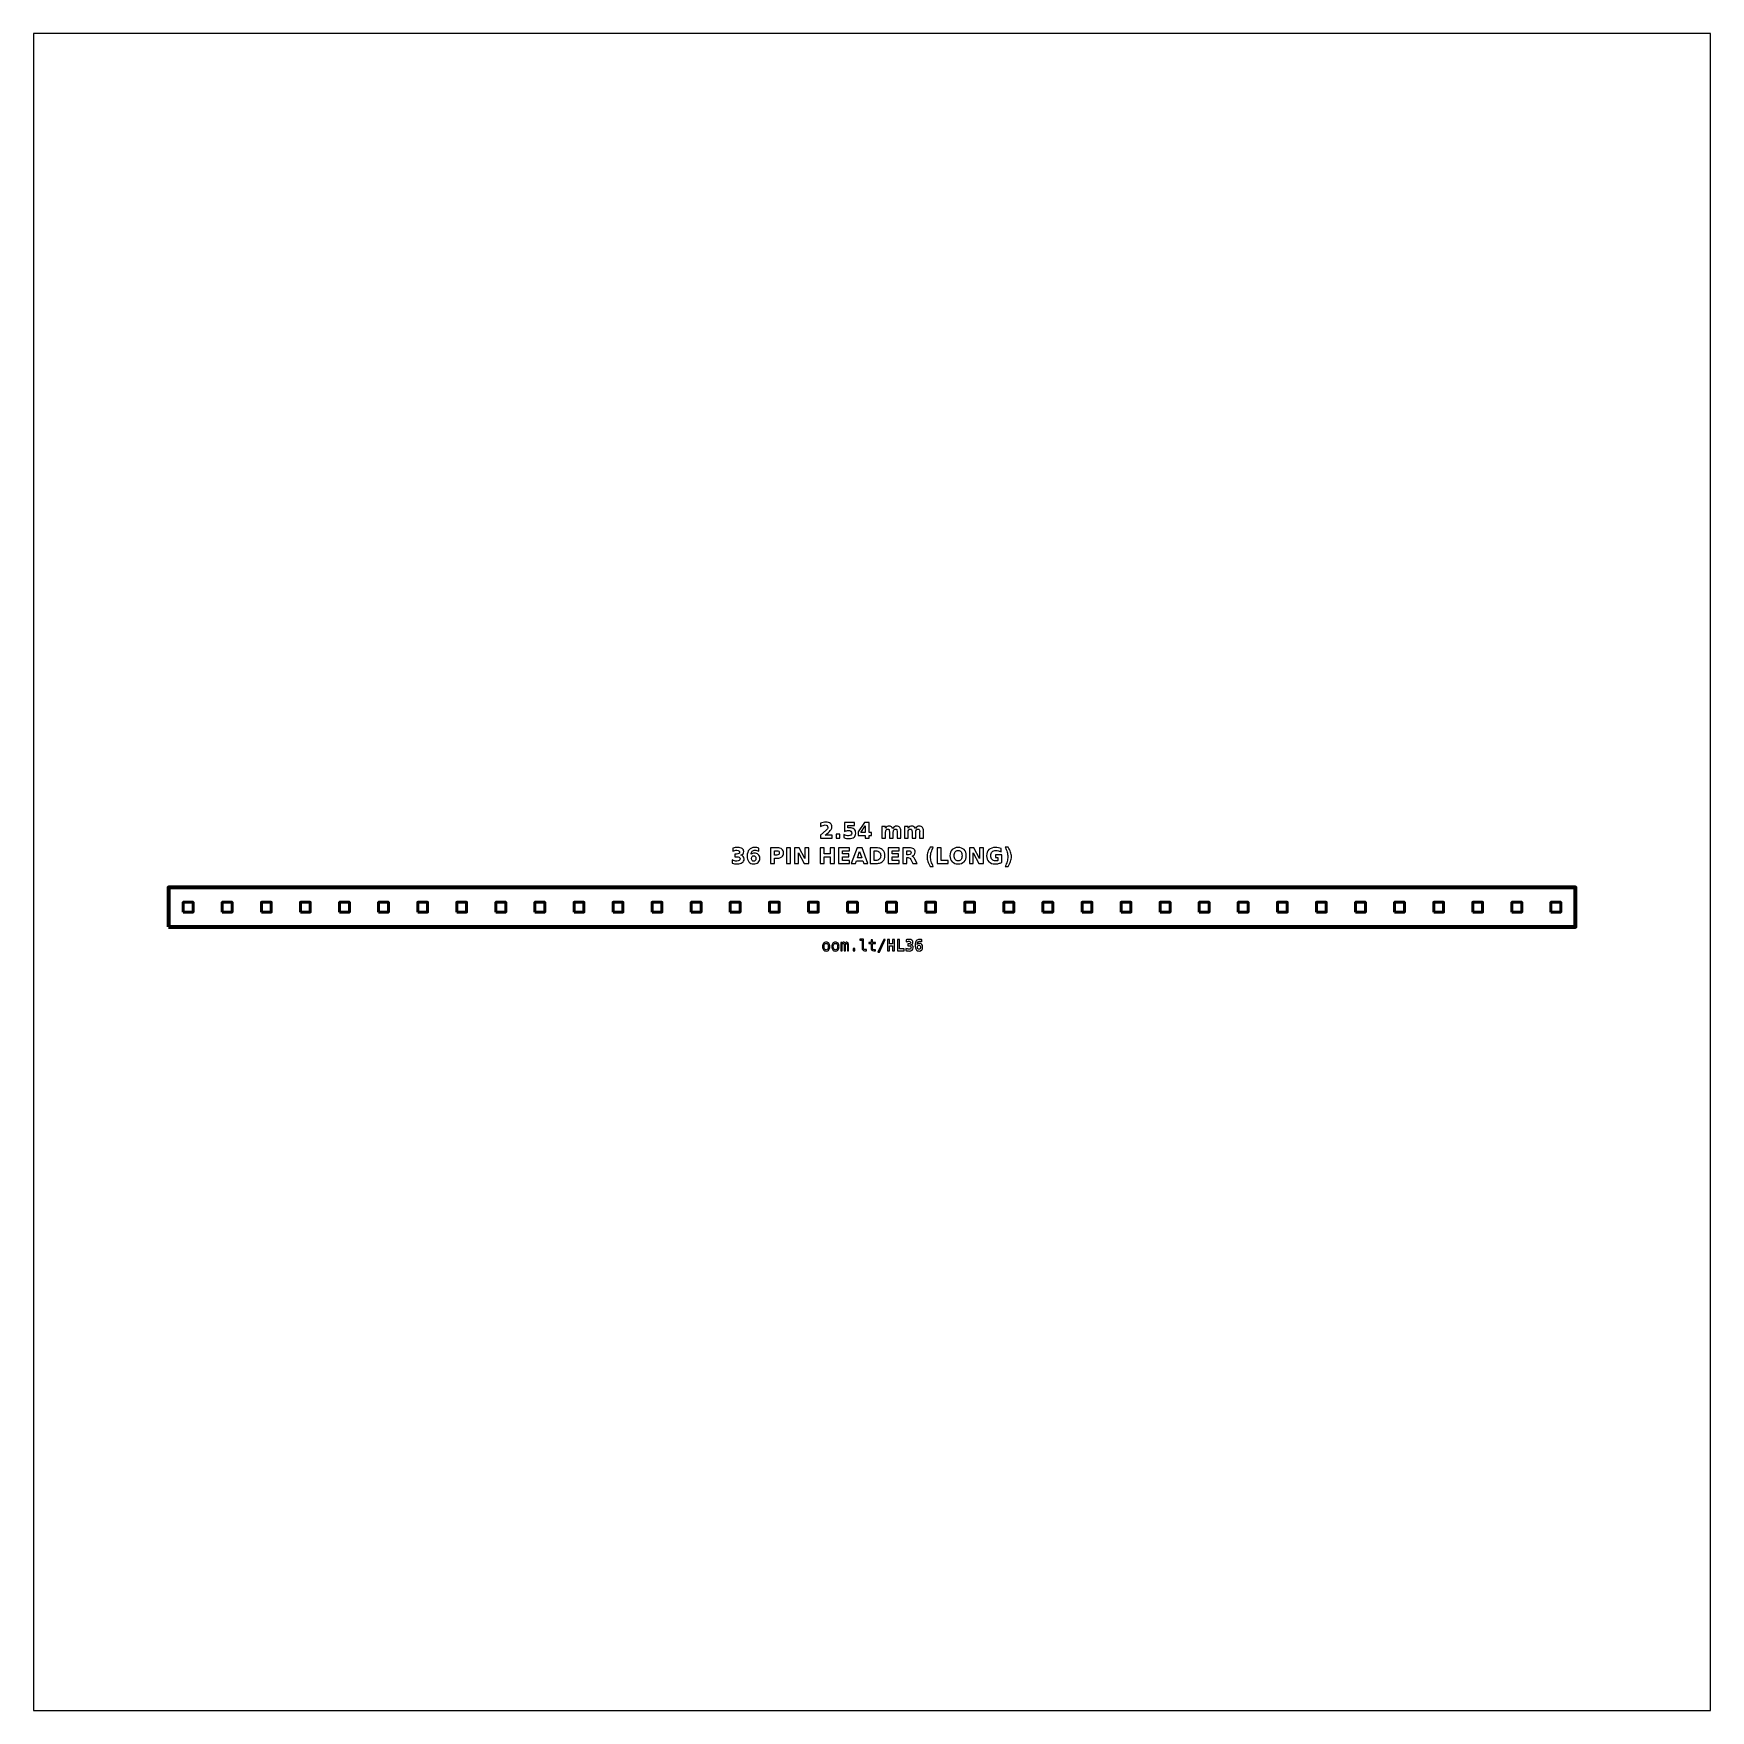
# Model space of a CAD drawing. Header units: centimetres. Extents: x -15.9 to -5, y -20.3 to -9.4.
import ezdxf

# ---------------------------------------------------------------- set-up
doc = ezdxf.new("R2010")
doc.units = ezdxf.units.CM
doc.header["$MEASUREMENT"] = 0
doc.layers.add('Layer 1', color=7, linetype='Continuous')

msp = doc.modelspace()

# ---------------------------------------------------------------- linework, layer by layer
at = {"layer": 'Layer 1', "color": 7}
msp.add_lwpolyline([(-15.95, -20.3), (-5.05, -20.3), (-5.05, -9.4), (-15.95, -9.4), (-15.95, -20.3)], close=True, dxfattribs=at)
at = {"layer": 'Layer 1', "color": 7, "lineweight": 100}
msp.add_lwpolyline([(-15.072, -15.20555), (-5.928, -15.20555), (-5.928, -14.95155), (-15.072, -14.95155), (-15.072, -15.20555)], close=True, dxfattribs=at)
at = {"layer": 'Layer 1', "color": 7, "lineweight": 50}
for points in [[(-14.977, -15.11055), (-14.913, -15.11055), (-14.913, -15.04655), (-14.977, -15.04655), (-14.977, -15.11055)], [(-14.723, -15.11055), (-14.659, -15.11055), (-14.659, -15.04655), (-14.723, -15.04655), (-14.723, -15.11055)], [(-14.469, -15.11055), (-14.405, -15.11055), (-14.405, -15.04655), (-14.469, -15.04655), (-14.469, -15.11055)], [(-14.215, -15.11055), (-14.151, -15.11055), (-14.151, -15.04655), (-14.215, -15.04655), (-14.215, -15.11055)], [(-13.961, -15.11055), (-13.897, -15.11055), (-13.897, -15.04655), (-13.961, -15.04655), (-13.961, -15.11055)], [(-13.707, -15.11055), (-13.643, -15.11055), (-13.643, -15.04655), (-13.707, -15.04655), (-13.707, -15.11055)], [(-13.453, -15.11055), (-13.389, -15.11055), (-13.389, -15.04655), (-13.453, -15.04655), (-13.453, -15.11055)], [(-13.199, -15.11055), (-13.135, -15.11055), (-13.135, -15.04655), (-13.199, -15.04655), (-13.199, -15.11055)], [(-12.945, -15.11055), (-12.881, -15.11055), (-12.881, -15.04655), (-12.945, -15.04655), (-12.945, -15.11055)], [(-12.691, -15.11055), (-12.627, -15.11055), (-12.627, -15.04655), (-12.691, -15.04655), (-12.691, -15.11055)], [(-12.437, -15.11055), (-12.373, -15.11055), (-12.373, -15.04655), (-12.437, -15.04655), (-12.437, -15.11055)], [(-12.183, -15.11055), (-12.119, -15.11055), (-12.119, -15.04655), (-12.183, -15.04655), (-12.183, -15.11055)], [(-11.929, -15.11055), (-11.865, -15.11055), (-11.865, -15.04655), (-11.929, -15.04655), (-11.929, -15.11055)], [(-11.675, -15.11055), (-11.611, -15.11055), (-11.611, -15.04655), (-11.675, -15.04655), (-11.675, -15.11055)], [(-11.421, -15.11055), (-11.357, -15.11055), (-11.357, -15.04655), (-11.421, -15.04655), (-11.421, -15.11055)], [(-11.167, -15.11055), (-11.103, -15.11055), (-11.103, -15.04655), (-11.167, -15.04655), (-11.167, -15.11055)], [(-10.913, -15.11055), (-10.849, -15.11055), (-10.849, -15.04655), (-10.913, -15.04655), (-10.913, -15.11055)], [(-10.659, -15.11055), (-10.595, -15.11055), (-10.595, -15.04655), (-10.659, -15.04655), (-10.659, -15.11055)], [(-10.405, -15.11055), (-10.341, -15.11055), (-10.341, -15.04655), (-10.405, -15.04655), (-10.405, -15.11055)], [(-10.151, -15.11055), (-10.087, -15.11055), (-10.087, -15.04655), (-10.151, -15.04655), (-10.151, -15.11055)], [(-9.897, -15.11055), (-9.833, -15.11055), (-9.833, -15.04655), (-9.897, -15.04655), (-9.897, -15.11055)], [(-9.643, -15.11055), (-9.579, -15.11055), (-9.579, -15.04655), (-9.643, -15.04655), (-9.643, -15.11055)], [(-9.389, -15.11055), (-9.325, -15.11055), (-9.325, -15.04655), (-9.389, -15.04655), (-9.389, -15.11055)], [(-9.135, -15.11055), (-9.071, -15.11055), (-9.071, -15.04655), (-9.135, -15.04655), (-9.135, -15.11055)], [(-8.881, -15.11055), (-8.817, -15.11055), (-8.817, -15.04655), (-8.881, -15.04655), (-8.881, -15.11055)], [(-8.627, -15.11055), (-8.563, -15.11055), (-8.563, -15.04655), (-8.627, -15.04655), (-8.627, -15.11055)], [(-8.373, -15.11055), (-8.309, -15.11055), (-8.309, -15.04655), (-8.373, -15.04655), (-8.373, -15.11055)], [(-8.119, -15.11055), (-8.055, -15.11055), (-8.055, -15.04655), (-8.119, -15.04655), (-8.119, -15.11055)], [(-7.865, -15.11055), (-7.801, -15.11055), (-7.801, -15.04655), (-7.865, -15.04655), (-7.865, -15.11055)], [(-7.611, -15.11055), (-7.547, -15.11055), (-7.547, -15.04655), (-7.611, -15.04655), (-7.611, -15.11055)], [(-7.357, -15.11055), (-7.293, -15.11055), (-7.293, -15.04655), (-7.357, -15.04655), (-7.357, -15.11055)], [(-7.103, -15.11055), (-7.039, -15.11055), (-7.039, -15.04655), (-7.103, -15.04655), (-7.103, -15.11055)], [(-6.849, -15.11055), (-6.785, -15.11055), (-6.785, -15.04655), (-6.849, -15.04655), (-6.849, -15.11055)], [(-6.595, -15.11055), (-6.531, -15.11055), (-6.531, -15.04655), (-6.595, -15.04655), (-6.595, -15.11055)], [(-6.341, -15.11055), (-6.277, -15.11055), (-6.277, -15.04655), (-6.341, -15.04655), (-6.341, -15.11055)], [(-6.087, -15.11055), (-6.023, -15.11055), (-6.023, -15.04655), (-6.087, -15.04655), (-6.087, -15.11055)]]:
    msp.add_lwpolyline(points, close=True, dxfattribs=at)
at = {"layer": 'Layer 1', "color": 250}
for points, knots in [([(-10.80503, -14.61152), (-10.80503, -14.61152), (-10.75975, -14.61152), (-10.75975, -14.61152), (-10.75975, -14.61152), (-10.75975, -14.61152), (-10.75975, -14.63102), (-10.75975, -14.63102), (-10.75975, -14.63102), (-10.75975, -14.63102), (-10.83452, -14.63102), (-10.83452, -14.63102), (-10.83452, -14.63102), (-10.83452, -14.63102), (-10.83452, -14.61152), (-10.83452, -14.61152), (-10.83452, -14.61152), (-10.83452, -14.61152), (-10.79696, -14.57839), (-10.79696, -14.57839), (-10.79696, -14.57839), (-10.7936, -14.57535), (-10.79113, -14.57239), (-10.78953, -14.5695), (-10.78953, -14.5695), (-10.78791, -14.5666), (-10.78711, -14.56359), (-10.78711, -14.56046), (-10.78711, -14.56046), (-10.78711, -14.55564), (-10.78873, -14.55176), (-10.79197, -14.54882), (-10.79197, -14.54882), (-10.7952, -14.54588), (-10.7995, -14.54443), (-10.80489, -14.54443), (-10.80489, -14.54443), (-10.80902, -14.54443), (-10.81354, -14.54532), (-10.81846, -14.54708), (-10.81846, -14.54708), (-10.82337, -14.54885), (-10.82864, -14.55148), (-10.83424, -14.55496), (-10.83424, -14.55496), (-10.83424, -14.55496), (-10.83424, -14.53236), (-10.83424, -14.53236), (-10.83424, -14.53236), (-10.82826, -14.53039), (-10.82236, -14.52888), (-10.81653, -14.52785), (-10.81653, -14.52785), (-10.81069, -14.52681), (-10.80498, -14.52629), (-10.79936, -14.52629), (-10.79936, -14.52629), (-10.78706, -14.52629), (-10.77749, -14.529), (-10.77067, -14.53443), (-10.77067, -14.53443), (-10.76385, -14.53984), (-10.76044, -14.54739), (-10.76044, -14.5571), (-10.76044, -14.5571), (-10.76044, -14.5627), (-10.76189, -14.56792), (-10.76479, -14.57277), (-10.76479, -14.57277), (-10.76768, -14.57761), (-10.77377, -14.5841), (-10.78304, -14.59224), (-10.78304, -14.59224), (-10.78304, -14.59224), (-10.80503, -14.61152), (-10.80503, -14.61152)], [0, 0, 0, 0, 0.05263158, 0.05263158, 0.05263158, 0.05263158, 0.10526316, 0.10526316, 0.10526316, 0.10526316, 0.15789474, 0.15789474, 0.15789474, 0.15789474, 0.21052632, 0.21052632, 0.21052632, 0.21052632, 0.26315789, 0.26315789, 0.26315789, 0.26315789, 0.31578947, 0.31578947, 0.31578947, 0.31578947, 0.36842105, 0.36842105, 0.36842105, 0.36842105, 0.42105263, 0.42105263, 0.42105263, 0.42105263, 0.47368421, 0.47368421, 0.47368421, 0.47368421, 0.52631579, 0.52631579, 0.52631579, 0.52631579, 0.57894737, 0.57894737, 0.57894737, 0.57894737, 0.63157895, 0.63157895, 0.63157895, 0.63157895, 0.68421053, 0.68421053, 0.68421053, 0.68421053, 0.73684211, 0.73684211, 0.73684211, 0.73684211, 0.78947368, 0.78947368, 0.78947368, 0.78947368, 0.84210526, 0.84210526, 0.84210526, 0.84210526, 0.89473684, 0.89473684, 0.89473684, 0.89473684, 0.94736842, 0.94736842, 0.94736842, 0.94736842, 1, 1, 1, 1]), ([(-10.73311, -14.60435), (-10.73311, -14.60435), (-10.70829, -14.60435), (-10.70829, -14.60435), (-10.70829, -14.60435), (-10.70829, -14.60435), (-10.70829, -14.63102), (-10.70829, -14.63102), (-10.70829, -14.63102), (-10.70829, -14.63102), (-10.73311, -14.63102), (-10.73311, -14.63102), (-10.73311, -14.63102), (-10.73311, -14.63102), (-10.73311, -14.60435), (-10.73311, -14.60435)], [0, 0, 0, 0, 0.25, 0.25, 0.25, 0.25, 0.5, 0.5, 0.5, 0.5, 0.75, 0.75, 0.75, 0.75, 1, 1, 1, 1]), ([(-10.67894, -14.52815), (-10.67894, -14.52815), (-10.613, -14.52815), (-10.613, -14.52815), (-10.613, -14.52815), (-10.613, -14.52815), (-10.613, -14.54765), (-10.613, -14.54765), (-10.613, -14.54765), (-10.613, -14.54765), (-10.6578, -14.54765), (-10.6578, -14.54765), (-10.6578, -14.54765), (-10.6578, -14.54765), (-10.6578, -14.56357), (-10.6578, -14.56357), (-10.6578, -14.56357), (-10.65578, -14.56303), (-10.65375, -14.56261), (-10.65171, -14.5623), (-10.65171, -14.5623), (-10.64966, -14.56199), (-10.64752, -14.56185), (-10.64533, -14.56185), (-10.64533, -14.56185), (-10.63278, -14.56185), (-10.62302, -14.56498), (-10.61603, -14.57126), (-10.61603, -14.57126), (-10.60905, -14.57752), (-10.60557, -14.58626), (-10.60557, -14.59746), (-10.60557, -14.59746), (-10.60557, -14.60858), (-10.60938, -14.61729), (-10.61697, -14.62359), (-10.61697, -14.62359), (-10.62457, -14.62987), (-10.63513, -14.63302), (-10.64863, -14.63302), (-10.64863, -14.63302), (-10.65446, -14.63302), (-10.66025, -14.63245), (-10.66596, -14.63133), (-10.66596, -14.63133), (-10.67168, -14.6302), (-10.67737, -14.6285), (-10.68301, -14.6262), (-10.68301, -14.6262), (-10.68301, -14.6262), (-10.68301, -14.60531), (-10.68301, -14.60531), (-10.68301, -14.60531), (-10.67741, -14.60854), (-10.6721, -14.61094), (-10.66707, -14.61253), (-10.66707, -14.61253), (-10.66203, -14.61416), (-10.65728, -14.61496), (-10.65284, -14.61496), (-10.65284, -14.61496), (-10.64639, -14.61496), (-10.64134, -14.61338), (-10.63764, -14.61023), (-10.63764, -14.61023), (-10.63395, -14.6071), (-10.63209, -14.60285), (-10.63209, -14.59746), (-10.63209, -14.59746), (-10.63209, -14.59205), (-10.63395, -14.58779), (-10.63764, -14.58467), (-10.63764, -14.58467), (-10.64134, -14.58154), (-10.64639, -14.57999), (-10.65284, -14.57999), (-10.65284, -14.57999), (-10.65665, -14.57999), (-10.66072, -14.58048), (-10.66502, -14.58147), (-10.66502, -14.58147), (-10.66935, -14.58245), (-10.67398, -14.58398), (-10.67894, -14.58605), (-10.67894, -14.58605), (-10.67894, -14.58605), (-10.67894, -14.52815), (-10.67894, -14.52815)], [0, 0, 0, 0, 0.04545455, 0.04545455, 0.04545455, 0.04545455, 0.09090909, 0.09090909, 0.09090909, 0.09090909, 0.13636364, 0.13636364, 0.13636364, 0.13636364, 0.18181818, 0.18181818, 0.18181818, 0.18181818, 0.22727273, 0.22727273, 0.22727273, 0.22727273, 0.27272727, 0.27272727, 0.27272727, 0.27272727, 0.31818182, 0.31818182, 0.31818182, 0.31818182, 0.36363636, 0.36363636, 0.36363636, 0.36363636, 0.40909091, 0.40909091, 0.40909091, 0.40909091, 0.45454545, 0.45454545, 0.45454545, 0.45454545, 0.5, 0.5, 0.5, 0.5, 0.54545455, 0.54545455, 0.54545455, 0.54545455, 0.59090909, 0.59090909, 0.59090909, 0.59090909, 0.63636364, 0.63636364, 0.63636364, 0.63636364, 0.68181818, 0.68181818, 0.68181818, 0.68181818, 0.72727273, 0.72727273, 0.72727273, 0.72727273, 0.77272727, 0.77272727, 0.77272727, 0.77272727, 0.81818182, 0.81818182, 0.81818182, 0.81818182, 0.86363636, 0.86363636, 0.86363636, 0.86363636, 0.90909091, 0.90909091, 0.90909091, 0.90909091, 0.95454545, 0.95454545, 0.95454545, 0.95454545, 1, 1, 1, 1]), ([(-10.54816, -14.52815), (-10.54816, -14.52815), (-10.51866, -14.52815), (-10.51866, -14.52815), (-10.51866, -14.52815), (-10.51866, -14.52815), (-10.51866, -14.59306), (-10.51866, -14.59306), (-10.51866, -14.59306), (-10.51866, -14.59306), (-10.50399, -14.59306), (-10.50399, -14.59306), (-10.50399, -14.59306), (-10.50399, -14.59306), (-10.50399, -14.61228), (-10.50399, -14.61228), (-10.50399, -14.61228), (-10.50399, -14.61228), (-10.51866, -14.61228), (-10.51866, -14.61228), (-10.51866, -14.61228), (-10.51866, -14.61228), (-10.51866, -14.63102), (-10.51866, -14.63102), (-10.51866, -14.63102), (-10.51866, -14.63102), (-10.54373, -14.63102), (-10.54373, -14.63102), (-10.54373, -14.63102), (-10.54373, -14.63102), (-10.54373, -14.61228), (-10.54373, -14.61228), (-10.54373, -14.61228), (-10.54373, -14.61228), (-10.58936, -14.61228), (-10.58936, -14.61228), (-10.58936, -14.61228), (-10.58936, -14.61228), (-10.58936, -14.58953), (-10.58936, -14.58953), (-10.58936, -14.58953), (-10.58936, -14.58953), (-10.54816, -14.52815), (-10.54816, -14.52815)], [0, 0, 0, 0, 0.09090909, 0.09090909, 0.09090909, 0.09090909, 0.18181818, 0.18181818, 0.18181818, 0.18181818, 0.27272727, 0.27272727, 0.27272727, 0.27272727, 0.36363636, 0.36363636, 0.36363636, 0.36363636, 0.45454545, 0.45454545, 0.45454545, 0.45454545, 0.54545455, 0.54545455, 0.54545455, 0.54545455, 0.63636364, 0.63636364, 0.63636364, 0.63636364, 0.72727273, 0.72727273, 0.72727273, 0.72727273, 0.81818182, 0.81818182, 0.81818182, 0.81818182, 0.90909091, 0.90909091, 0.90909091, 0.90909091, 1, 1, 1, 1]), ([(-10.54373, -14.55), (-10.54373, -14.55), (-10.57283, -14.59306), (-10.57283, -14.59306), (-10.57283, -14.59306), (-10.57283, -14.59306), (-10.54373, -14.59306), (-10.54373, -14.59306), (-10.54373, -14.59306), (-10.54373, -14.59306), (-10.54373, -14.55), (-10.54373, -14.55)], [0, 0, 0, 0, 0.33333333, 0.33333333, 0.33333333, 0.33333333, 0.66666667, 0.66666667, 0.66666667, 0.66666667, 1, 1, 1, 1]), ([(-10.36502, -14.56667), (-10.36189, -14.5619), (-10.3582, -14.55825), (-10.35389, -14.55576), (-10.35389, -14.55576), (-10.34959, -14.55324), (-10.34489, -14.552), (-10.33974, -14.552), (-10.33974, -14.552), (-10.33087, -14.552), (-10.32412, -14.55473), (-10.31949, -14.56021), (-10.31949, -14.56021), (-10.31485, -14.56566), (-10.31252, -14.57361), (-10.31252, -14.58403), (-10.31252, -14.58403), (-10.31252, -14.58403), (-10.31252, -14.63102), (-10.31252, -14.63102), (-10.31252, -14.63102), (-10.31252, -14.63102), (-10.33734, -14.63102), (-10.33734, -14.63102), (-10.33734, -14.63102), (-10.33734, -14.63102), (-10.33734, -14.59078), (-10.33734, -14.59078), (-10.33734, -14.59078), (-10.33729, -14.59019), (-10.33727, -14.58958), (-10.33724, -14.58892), (-10.33724, -14.58892), (-10.33722, -14.58829), (-10.3372, -14.58737), (-10.3372, -14.58617), (-10.3372, -14.58617), (-10.3372, -14.58071), (-10.33799, -14.57674), (-10.33962, -14.57429), (-10.33962, -14.57429), (-10.34122, -14.57182), (-10.3438, -14.5706), (-10.34738, -14.5706), (-10.34738, -14.5706), (-10.35208, -14.5706), (-10.35568, -14.57253), (-10.35824, -14.57639), (-10.35824, -14.57639), (-10.36078, -14.58024), (-10.3621, -14.58582), (-10.3622, -14.59313), (-10.3622, -14.59313), (-10.3622, -14.59313), (-10.3622, -14.63102), (-10.3622, -14.63102), (-10.3622, -14.63102), (-10.3622, -14.63102), (-10.38701, -14.63102), (-10.38701, -14.63102), (-10.38701, -14.63102), (-10.38701, -14.63102), (-10.38701, -14.59078), (-10.38701, -14.59078), (-10.38701, -14.59078), (-10.38701, -14.58224), (-10.38774, -14.57674), (-10.38922, -14.57429), (-10.38922, -14.57429), (-10.39068, -14.57182), (-10.39329, -14.5706), (-10.39705, -14.5706), (-10.39705, -14.5706), (-10.4018, -14.5706), (-10.40545, -14.57255), (-10.40801, -14.57643), (-10.40801, -14.57643), (-10.41057, -14.58031), (-10.41187, -14.58584), (-10.41187, -14.59306), (-10.41187, -14.59306), (-10.41187, -14.59306), (-10.41187, -14.63102), (-10.41187, -14.63102), (-10.41187, -14.63102), (-10.41187, -14.63102), (-10.43668, -14.63102), (-10.43668, -14.63102), (-10.43668, -14.63102), (-10.43668, -14.63102), (-10.43668, -14.55386), (-10.43668, -14.55386), (-10.43668, -14.55386), (-10.43668, -14.55386), (-10.41187, -14.55386), (-10.41187, -14.55386), (-10.41187, -14.55386), (-10.41187, -14.55386), (-10.41187, -14.56517), (-10.41187, -14.56517), (-10.41187, -14.56517), (-10.40883, -14.56079), (-10.40535, -14.55753), (-10.40142, -14.55531), (-10.40142, -14.55531), (-10.3975, -14.5531), (-10.39317, -14.552), (-10.38844, -14.552), (-10.38844, -14.552), (-10.38313, -14.552), (-10.3784, -14.55329), (-10.37433, -14.55586), (-10.37433, -14.55586), (-10.37024, -14.55844), (-10.36713, -14.56204), (-10.36502, -14.56667)], [0, 0, 0, 0, 0.03448276, 0.03448276, 0.03448276, 0.03448276, 0.06896552, 0.06896552, 0.06896552, 0.06896552, 0.10344828, 0.10344828, 0.10344828, 0.10344828, 0.13793103, 0.13793103, 0.13793103, 0.13793103, 0.17241379, 0.17241379, 0.17241379, 0.17241379, 0.20689655, 0.20689655, 0.20689655, 0.20689655, 0.24137931, 0.24137931, 0.24137931, 0.24137931, 0.27586207, 0.27586207, 0.27586207, 0.27586207, 0.31034483, 0.31034483, 0.31034483, 0.31034483, 0.34482759, 0.34482759, 0.34482759, 0.34482759, 0.37931034, 0.37931034, 0.37931034, 0.37931034, 0.4137931, 0.4137931, 0.4137931, 0.4137931, 0.44827586, 0.44827586, 0.44827586, 0.44827586, 0.48275862, 0.48275862, 0.48275862, 0.48275862, 0.51724138, 0.51724138, 0.51724138, 0.51724138, 0.55172414, 0.55172414, 0.55172414, 0.55172414, 0.5862069, 0.5862069, 0.5862069, 0.5862069, 0.62068966, 0.62068966, 0.62068966, 0.62068966, 0.65517241, 0.65517241, 0.65517241, 0.65517241, 0.68965517, 0.68965517, 0.68965517, 0.68965517, 0.72413793, 0.72413793, 0.72413793, 0.72413793, 0.75862069, 0.75862069, 0.75862069, 0.75862069, 0.79310345, 0.79310345, 0.79310345, 0.79310345, 0.82758621, 0.82758621, 0.82758621, 0.82758621, 0.86206897, 0.86206897, 0.86206897, 0.86206897, 0.89655172, 0.89655172, 0.89655172, 0.89655172, 0.93103448, 0.93103448, 0.93103448, 0.93103448, 0.96551724, 0.96551724, 0.96551724, 0.96551724, 1, 1, 1, 1]), ([(-10.21798, -14.56667), (-10.21485, -14.5619), (-10.21116, -14.55825), (-10.20685, -14.55576), (-10.20685, -14.55576), (-10.20255, -14.55324), (-10.19785, -14.552), (-10.1927, -14.552), (-10.1927, -14.552), (-10.18383, -14.552), (-10.17708, -14.55473), (-10.17245, -14.56021), (-10.17245, -14.56021), (-10.16781, -14.56566), (-10.16548, -14.57361), (-10.16548, -14.58403), (-10.16548, -14.58403), (-10.16548, -14.58403), (-10.16548, -14.63102), (-10.16548, -14.63102), (-10.16548, -14.63102), (-10.16548, -14.63102), (-10.1903, -14.63102), (-10.1903, -14.63102), (-10.1903, -14.63102), (-10.1903, -14.63102), (-10.1903, -14.59078), (-10.1903, -14.59078), (-10.1903, -14.59078), (-10.19025, -14.59019), (-10.19023, -14.58958), (-10.1902, -14.58892), (-10.1902, -14.58892), (-10.19018, -14.58829), (-10.19016, -14.58737), (-10.19016, -14.58617), (-10.19016, -14.58617), (-10.19016, -14.58071), (-10.19095, -14.57674), (-10.19258, -14.57429), (-10.19258, -14.57429), (-10.19418, -14.57182), (-10.19676, -14.5706), (-10.20034, -14.5706), (-10.20034, -14.5706), (-10.20504, -14.5706), (-10.20864, -14.57253), (-10.2112, -14.57639), (-10.2112, -14.57639), (-10.21374, -14.58024), (-10.21506, -14.58582), (-10.21516, -14.59313), (-10.21516, -14.59313), (-10.21516, -14.59313), (-10.21516, -14.63102), (-10.21516, -14.63102), (-10.21516, -14.63102), (-10.21516, -14.63102), (-10.23997, -14.63102), (-10.23997, -14.63102), (-10.23997, -14.63102), (-10.23997, -14.63102), (-10.23997, -14.59078), (-10.23997, -14.59078), (-10.23997, -14.59078), (-10.23997, -14.58224), (-10.2407, -14.57674), (-10.24218, -14.57429), (-10.24218, -14.57429), (-10.24364, -14.57182), (-10.24625, -14.5706), (-10.25001, -14.5706), (-10.25001, -14.5706), (-10.25476, -14.5706), (-10.25841, -14.57255), (-10.26097, -14.57643), (-10.26097, -14.57643), (-10.26353, -14.58031), (-10.26483, -14.58584), (-10.26483, -14.59306), (-10.26483, -14.59306), (-10.26483, -14.59306), (-10.26483, -14.63102), (-10.26483, -14.63102), (-10.26483, -14.63102), (-10.26483, -14.63102), (-10.28964, -14.63102), (-10.28964, -14.63102), (-10.28964, -14.63102), (-10.28964, -14.63102), (-10.28964, -14.55386), (-10.28964, -14.55386), (-10.28964, -14.55386), (-10.28964, -14.55386), (-10.26483, -14.55386), (-10.26483, -14.55386), (-10.26483, -14.55386), (-10.26483, -14.55386), (-10.26483, -14.56517), (-10.26483, -14.56517), (-10.26483, -14.56517), (-10.26179, -14.56079), (-10.25831, -14.55753), (-10.25438, -14.55531), (-10.25438, -14.55531), (-10.25046, -14.5531), (-10.24613, -14.552), (-10.2414, -14.552), (-10.2414, -14.552), (-10.23609, -14.552), (-10.23136, -14.55329), (-10.22729, -14.55586), (-10.22729, -14.55586), (-10.2232, -14.55844), (-10.22009, -14.56204), (-10.21798, -14.56667)], [0, 0, 0, 0, 0.03448276, 0.03448276, 0.03448276, 0.03448276, 0.06896552, 0.06896552, 0.06896552, 0.06896552, 0.10344828, 0.10344828, 0.10344828, 0.10344828, 0.13793103, 0.13793103, 0.13793103, 0.13793103, 0.17241379, 0.17241379, 0.17241379, 0.17241379, 0.20689655, 0.20689655, 0.20689655, 0.20689655, 0.24137931, 0.24137931, 0.24137931, 0.24137931, 0.27586207, 0.27586207, 0.27586207, 0.27586207, 0.31034483, 0.31034483, 0.31034483, 0.31034483, 0.34482759, 0.34482759, 0.34482759, 0.34482759, 0.37931034, 0.37931034, 0.37931034, 0.37931034, 0.4137931, 0.4137931, 0.4137931, 0.4137931, 0.44827586, 0.44827586, 0.44827586, 0.44827586, 0.48275862, 0.48275862, 0.48275862, 0.48275862, 0.51724138, 0.51724138, 0.51724138, 0.51724138, 0.55172414, 0.55172414, 0.55172414, 0.55172414, 0.5862069, 0.5862069, 0.5862069, 0.5862069, 0.62068966, 0.62068966, 0.62068966, 0.62068966, 0.65517241, 0.65517241, 0.65517241, 0.65517241, 0.68965517, 0.68965517, 0.68965517, 0.68965517, 0.72413793, 0.72413793, 0.72413793, 0.72413793, 0.75862069, 0.75862069, 0.75862069, 0.75862069, 0.79310345, 0.79310345, 0.79310345, 0.79310345, 0.82758621, 0.82758621, 0.82758621, 0.82758621, 0.86206897, 0.86206897, 0.86206897, 0.86206897, 0.89655172, 0.89655172, 0.89655172, 0.89655172, 0.93103448, 0.93103448, 0.93103448, 0.93103448, 0.96551724, 0.96551724, 0.96551724, 0.96551724, 1, 1, 1, 1]), ([(-11.35248, -14.73979), (-11.34556, -14.74158), (-11.34027, -14.74471), (-11.33667, -14.74913), (-11.33667, -14.74913), (-11.33307, -14.75357), (-11.33126, -14.75919), (-11.33126, -14.76604), (-11.33126, -14.76604), (-11.33126, -14.77624), (-11.33517, -14.784), (-11.34297, -14.78932), (-11.34297, -14.78932), (-11.35078, -14.79461), (-11.36217, -14.79727), (-11.37715, -14.79727), (-11.37715, -14.79727), (-11.38244, -14.79727), (-11.38773, -14.79685), (-11.39305, -14.796), (-11.39305, -14.796), (-11.39834, -14.79515), (-11.40358, -14.79386), (-11.40878, -14.79217), (-11.40878, -14.79217), (-11.40878, -14.79217), (-11.40878, -14.7717), (-11.40878, -14.7717), (-11.40878, -14.7717), (-11.40382, -14.77417), (-11.3989, -14.77606), (-11.39401, -14.77733), (-11.39401, -14.77733), (-11.38912, -14.77857), (-11.3843, -14.77921), (-11.37957, -14.77921), (-11.37957, -14.77921), (-11.37254, -14.77921), (-11.36715, -14.77798), (-11.36341, -14.77556), (-11.36341, -14.77556), (-11.35967, -14.77312), (-11.35779, -14.76964), (-11.35779, -14.76507), (-11.35779, -14.76507), (-11.35779, -14.76039), (-11.35972, -14.75684), (-11.36355, -14.75444), (-11.36355, -14.75444), (-11.36739, -14.75202), (-11.37305, -14.75082), (-11.38053, -14.75082), (-11.38053, -14.75082), (-11.38053, -14.75082), (-11.39114, -14.75082), (-11.39114, -14.75082), (-11.39114, -14.75082), (-11.39114, -14.75082), (-11.39114, -14.73372), (-11.39114, -14.73372), (-11.39114, -14.73372), (-11.39114, -14.73372), (-11.37999, -14.73372), (-11.37999, -14.73372), (-11.37999, -14.73372), (-11.37331, -14.73372), (-11.36837, -14.73269), (-11.36511, -14.73059), (-11.36511, -14.73059), (-11.36184, -14.7285), (-11.36021, -14.72533), (-11.36021, -14.72107), (-11.36021, -14.72107), (-11.36021, -14.71712), (-11.36179, -14.71406), (-11.36496, -14.71192), (-11.36496, -14.71192), (-11.36814, -14.70976), (-11.37261, -14.70868), (-11.37839, -14.70868), (-11.37839, -14.70868), (-11.38267, -14.70868), (-11.38698, -14.70915), (-11.39135, -14.71011), (-11.39135, -14.71011), (-11.3957, -14.71107), (-11.40003, -14.71251), (-11.40436, -14.71439), (-11.40436, -14.71439), (-11.40436, -14.71439), (-11.40436, -14.69496), (-11.40436, -14.69496), (-11.40436, -14.69496), (-11.39911, -14.69348), (-11.39394, -14.69238), (-11.38879, -14.69165), (-11.38879, -14.69165), (-11.38364, -14.69092), (-11.37861, -14.69054), (-11.37364, -14.69054), (-11.37364, -14.69054), (-11.36028, -14.69054), (-11.35027, -14.69273), (-11.34363, -14.69713), (-11.34363, -14.69713), (-11.337, -14.7015), (-11.33369, -14.70811), (-11.33369, -14.71693), (-11.33369, -14.71693), (-11.33369, -14.72293), (-11.33526, -14.72787), (-11.33844, -14.7317), (-11.33844, -14.7317), (-11.34161, -14.73553), (-11.34629, -14.73824), (-11.35248, -14.73979)], [0, 0, 0, 0, 0.03448276, 0.03448276, 0.03448276, 0.03448276, 0.06896552, 0.06896552, 0.06896552, 0.06896552, 0.10344828, 0.10344828, 0.10344828, 0.10344828, 0.13793103, 0.13793103, 0.13793103, 0.13793103, 0.17241379, 0.17241379, 0.17241379, 0.17241379, 0.20689655, 0.20689655, 0.20689655, 0.20689655, 0.24137931, 0.24137931, 0.24137931, 0.24137931, 0.27586207, 0.27586207, 0.27586207, 0.27586207, 0.31034483, 0.31034483, 0.31034483, 0.31034483, 0.34482759, 0.34482759, 0.34482759, 0.34482759, 0.37931034, 0.37931034, 0.37931034, 0.37931034, 0.4137931, 0.4137931, 0.4137931, 0.4137931, 0.44827586, 0.44827586, 0.44827586, 0.44827586, 0.48275862, 0.48275862, 0.48275862, 0.48275862, 0.51724138, 0.51724138, 0.51724138, 0.51724138, 0.55172414, 0.55172414, 0.55172414, 0.55172414, 0.5862069, 0.5862069, 0.5862069, 0.5862069, 0.62068966, 0.62068966, 0.62068966, 0.62068966, 0.65517241, 0.65517241, 0.65517241, 0.65517241, 0.68965517, 0.68965517, 0.68965517, 0.68965517, 0.72413793, 0.72413793, 0.72413793, 0.72413793, 0.75862069, 0.75862069, 0.75862069, 0.75862069, 0.79310345, 0.79310345, 0.79310345, 0.79310345, 0.82758621, 0.82758621, 0.82758621, 0.82758621, 0.86206897, 0.86206897, 0.86206897, 0.86206897, 0.89655172, 0.89655172, 0.89655172, 0.89655172, 0.93103448, 0.93103448, 0.93103448, 0.93103448, 0.96551724, 0.96551724, 0.96551724, 0.96551724, 1, 1, 1, 1]), ([(-11.23618, -14.69508), (-11.23618, -14.69508), (-11.23618, -14.71411), (-11.23618, -14.71411), (-11.23618, -14.71411), (-11.24055, -14.71204), (-11.24464, -14.71051), (-11.2485, -14.70952), (-11.2485, -14.70952), (-11.25236, -14.70853), (-11.25614, -14.70804), (-11.25981, -14.70804), (-11.25981, -14.70804), (-11.26772, -14.70804), (-11.27385, -14.71023), (-11.27827, -14.71463), (-11.27827, -14.71463), (-11.28267, -14.719), (-11.28526, -14.72551), (-11.28599, -14.73415), (-11.28599, -14.73415), (-11.28296, -14.73191), (-11.27966, -14.73022), (-11.27613, -14.72909), (-11.27613, -14.72909), (-11.27261, -14.72796), (-11.26875, -14.7274), (-11.26456, -14.7274), (-11.26456, -14.7274), (-11.25405, -14.7274), (-11.24556, -14.73048), (-11.23912, -14.73664), (-11.23912, -14.73664), (-11.23265, -14.74278), (-11.22943, -14.75084), (-11.22943, -14.76082), (-11.22943, -14.76082), (-11.22943, -14.77185), (-11.23303, -14.78067), (-11.24025, -14.78732), (-11.24025, -14.78732), (-11.24744, -14.79395), (-11.25713, -14.79727), (-11.26924, -14.79727), (-11.26924, -14.79727), (-11.2826, -14.79727), (-11.29295, -14.79275), (-11.30029, -14.78372), (-11.30029, -14.78372), (-11.3076, -14.77471), (-11.31127, -14.7619), (-11.31127, -14.74532), (-11.31127, -14.74532), (-11.31127, -14.72834), (-11.30699, -14.71498), (-11.29843, -14.70527), (-11.29843, -14.70527), (-11.28985, -14.69555), (-11.27811, -14.69068), (-11.26318, -14.69068), (-11.26318, -14.69068), (-11.25845, -14.69068), (-11.25386, -14.69106), (-11.24939, -14.69179), (-11.24939, -14.69179), (-11.24495, -14.69252), (-11.24055, -14.69362), (-11.23618, -14.69508)], [0, 0, 0, 0, 0.05882353, 0.05882353, 0.05882353, 0.05882353, 0.11764706, 0.11764706, 0.11764706, 0.11764706, 0.17647059, 0.17647059, 0.17647059, 0.17647059, 0.23529412, 0.23529412, 0.23529412, 0.23529412, 0.29411765, 0.29411765, 0.29411765, 0.29411765, 0.35294118, 0.35294118, 0.35294118, 0.35294118, 0.41176471, 0.41176471, 0.41176471, 0.41176471, 0.47058824, 0.47058824, 0.47058824, 0.47058824, 0.52941176, 0.52941176, 0.52941176, 0.52941176, 0.58823529, 0.58823529, 0.58823529, 0.58823529, 0.64705882, 0.64705882, 0.64705882, 0.64705882, 0.70588235, 0.70588235, 0.70588235, 0.70588235, 0.76470588, 0.76470588, 0.76470588, 0.76470588, 0.82352941, 0.82352941, 0.82352941, 0.82352941, 0.88235294, 0.88235294, 0.88235294, 0.88235294, 0.94117647, 0.94117647, 0.94117647, 0.94117647, 1, 1, 1, 1]), ([(-11.15974, -14.6924), (-11.15974, -14.6924), (-11.11572, -14.6924), (-11.11572, -14.6924), (-11.11572, -14.6924), (-11.10262, -14.6924), (-11.09257, -14.69532), (-11.08556, -14.70113), (-11.08556, -14.70113), (-11.07856, -14.70694), (-11.07505, -14.71521), (-11.07505, -14.72596), (-11.07505, -14.72596), (-11.07505, -14.73673), (-11.07856, -14.74503), (-11.08556, -14.75084), (-11.08556, -14.75084), (-11.09257, -14.75665), (-11.10262, -14.75957), (-11.11572, -14.75957), (-11.11572, -14.75957), (-11.11572, -14.75957), (-11.13321, -14.75957), (-11.13321, -14.75957), (-11.13321, -14.75957), (-11.13321, -14.75957), (-11.13321, -14.79527), (-11.13321, -14.79527), (-11.13321, -14.79527), (-11.13321, -14.79527), (-11.15974, -14.79527), (-11.15974, -14.79527), (-11.15974, -14.79527), (-11.15974, -14.79527), (-11.15974, -14.6924), (-11.15974, -14.6924)], [0, 0, 0, 0, 0.11111111, 0.11111111, 0.11111111, 0.11111111, 0.22222222, 0.22222222, 0.22222222, 0.22222222, 0.33333333, 0.33333333, 0.33333333, 0.33333333, 0.44444444, 0.44444444, 0.44444444, 0.44444444, 0.55555556, 0.55555556, 0.55555556, 0.55555556, 0.66666667, 0.66666667, 0.66666667, 0.66666667, 0.77777778, 0.77777778, 0.77777778, 0.77777778, 0.88888889, 0.88888889, 0.88888889, 0.88888889, 1, 1, 1, 1]), ([(-11.13321, -14.71162), (-11.13321, -14.71162), (-11.13321, -14.74035), (-11.13321, -14.74035), (-11.13321, -14.74035), (-11.13321, -14.74035), (-11.11854, -14.74035), (-11.11854, -14.74035), (-11.11854, -14.74035), (-11.11339, -14.74035), (-11.10941, -14.73911), (-11.10661, -14.73659), (-11.10661, -14.73659), (-11.10381, -14.7341), (-11.1024, -14.73055), (-11.1024, -14.72596), (-11.1024, -14.72596), (-11.1024, -14.72135), (-11.10381, -14.71782), (-11.10661, -14.71533), (-11.10661, -14.71533), (-11.10941, -14.71286), (-11.11339, -14.71162), (-11.11854, -14.71162), (-11.11854, -14.71162), (-11.11854, -14.71162), (-11.13321, -14.71162), (-11.13321, -14.71162)], [0, 0, 0, 0, 0.14285714, 0.14285714, 0.14285714, 0.14285714, 0.28571429, 0.28571429, 0.28571429, 0.28571429, 0.42857143, 0.42857143, 0.42857143, 0.42857143, 0.57142857, 0.57142857, 0.57142857, 0.57142857, 0.71428571, 0.71428571, 0.71428571, 0.71428571, 0.85714286, 0.85714286, 0.85714286, 0.85714286, 1, 1, 1, 1]), ([(-11.05633, -14.6924), (-11.05633, -14.6924), (-11.0298, -14.6924), (-11.0298, -14.6924), (-11.0298, -14.6924), (-11.0298, -14.6924), (-11.0298, -14.79527), (-11.0298, -14.79527), (-11.0298, -14.79527), (-11.0298, -14.79527), (-11.05633, -14.79527), (-11.05633, -14.79527), (-11.05633, -14.79527), (-11.05633, -14.79527), (-11.05633, -14.6924), (-11.05633, -14.6924)], [0, 0, 0, 0, 0.25, 0.25, 0.25, 0.25, 0.5, 0.5, 0.5, 0.5, 0.75, 0.75, 0.75, 0.75, 1, 1, 1, 1]), ([(-11.00384, -14.6924), (-11.00384, -14.6924), (-10.97421, -14.6924), (-10.97421, -14.6924), (-10.97421, -14.6924), (-10.97421, -14.6924), (-10.93679, -14.76296), (-10.93679, -14.76296), (-10.93679, -14.76296), (-10.93679, -14.76296), (-10.93679, -14.6924), (-10.93679, -14.6924), (-10.93679, -14.6924), (-10.93679, -14.6924), (-10.91165, -14.6924), (-10.91165, -14.6924), (-10.91165, -14.6924), (-10.91165, -14.6924), (-10.91165, -14.79527), (-10.91165, -14.79527), (-10.91165, -14.79527), (-10.91165, -14.79527), (-10.94128, -14.79527), (-10.94128, -14.79527), (-10.94128, -14.79527), (-10.94128, -14.79527), (-10.9787, -14.72471), (-10.9787, -14.72471), (-10.9787, -14.72471), (-10.9787, -14.72471), (-10.9787, -14.79527), (-10.9787, -14.79527), (-10.9787, -14.79527), (-10.9787, -14.79527), (-11.00384, -14.79527), (-11.00384, -14.79527), (-11.00384, -14.79527), (-11.00384, -14.79527), (-11.00384, -14.6924), (-11.00384, -14.6924)], [0, 0, 0, 0, 0.1, 0.1, 0.1, 0.1, 0.2, 0.2, 0.2, 0.2, 0.3, 0.3, 0.3, 0.3, 0.4, 0.4, 0.4, 0.4, 0.5, 0.5, 0.5, 0.5, 0.6, 0.6, 0.6, 0.6, 0.7, 0.7, 0.7, 0.7, 0.8, 0.8, 0.8, 0.8, 0.9, 0.9, 0.9, 0.9, 1, 1, 1, 1]), ([(-10.83662, -14.6924), (-10.83662, -14.6924), (-10.81009, -14.6924), (-10.81009, -14.6924), (-10.81009, -14.6924), (-10.81009, -14.6924), (-10.81009, -14.73161), (-10.81009, -14.73161), (-10.81009, -14.73161), (-10.81009, -14.73161), (-10.77096, -14.73161), (-10.77096, -14.73161), (-10.77096, -14.73161), (-10.77096, -14.73161), (-10.77096, -14.6924), (-10.77096, -14.6924), (-10.77096, -14.6924), (-10.77096, -14.6924), (-10.74443, -14.6924), (-10.74443, -14.6924), (-10.74443, -14.6924), (-10.74443, -14.6924), (-10.74443, -14.79527), (-10.74443, -14.79527), (-10.74443, -14.79527), (-10.74443, -14.79527), (-10.77096, -14.79527), (-10.77096, -14.79527), (-10.77096, -14.79527), (-10.77096, -14.79527), (-10.77096, -14.75167), (-10.77096, -14.75167), (-10.77096, -14.75167), (-10.77096, -14.75167), (-10.81009, -14.75167), (-10.81009, -14.75167), (-10.81009, -14.75167), (-10.81009, -14.75167), (-10.81009, -14.79527), (-10.81009, -14.79527), (-10.81009, -14.79527), (-10.81009, -14.79527), (-10.83662, -14.79527), (-10.83662, -14.79527), (-10.83662, -14.79527), (-10.83662, -14.79527), (-10.83662, -14.6924), (-10.83662, -14.6924)], [0, 0, 0, 0, 0.08333333, 0.08333333, 0.08333333, 0.08333333, 0.16666667, 0.16666667, 0.16666667, 0.16666667, 0.25, 0.25, 0.25, 0.25, 0.33333333, 0.33333333, 0.33333333, 0.33333333, 0.41666667, 0.41666667, 0.41666667, 0.41666667, 0.5, 0.5, 0.5, 0.5, 0.58333333, 0.58333333, 0.58333333, 0.58333333, 0.66666667, 0.66666667, 0.66666667, 0.66666667, 0.75, 0.75, 0.75, 0.75, 0.83333333, 0.83333333, 0.83333333, 0.83333333, 0.91666667, 0.91666667, 0.91666667, 0.91666667, 1, 1, 1, 1]), ([(-10.71853, -14.6924), (-10.71853, -14.6924), (-10.64694, -14.6924), (-10.64694, -14.6924), (-10.64694, -14.6924), (-10.64694, -14.6924), (-10.64694, -14.71246), (-10.64694, -14.71246), (-10.64694, -14.71246), (-10.64694, -14.71246), (-10.692, -14.71246), (-10.692, -14.71246), (-10.692, -14.71246), (-10.692, -14.71246), (-10.692, -14.73161), (-10.692, -14.73161), (-10.692, -14.73161), (-10.692, -14.73161), (-10.64965, -14.73161), (-10.64965, -14.73161), (-10.64965, -14.73161), (-10.64965, -14.73161), (-10.64965, -14.75167), (-10.64965, -14.75167), (-10.64965, -14.75167), (-10.64965, -14.75167), (-10.692, -14.75167), (-10.692, -14.75167), (-10.692, -14.75167), (-10.692, -14.75167), (-10.692, -14.77521), (-10.692, -14.77521), (-10.692, -14.77521), (-10.692, -14.77521), (-10.64544, -14.77521), (-10.64544, -14.77521), (-10.64544, -14.77521), (-10.64544, -14.77521), (-10.64544, -14.79527), (-10.64544, -14.79527), (-10.64544, -14.79527), (-10.64544, -14.79527), (-10.71853, -14.79527), (-10.71853, -14.79527), (-10.71853, -14.79527), (-10.71853, -14.79527), (-10.71853, -14.6924), (-10.71853, -14.6924)], [0, 0, 0, 0, 0.08333333, 0.08333333, 0.08333333, 0.08333333, 0.16666667, 0.16666667, 0.16666667, 0.16666667, 0.25, 0.25, 0.25, 0.25, 0.33333333, 0.33333333, 0.33333333, 0.33333333, 0.41666667, 0.41666667, 0.41666667, 0.41666667, 0.5, 0.5, 0.5, 0.5, 0.58333333, 0.58333333, 0.58333333, 0.58333333, 0.66666667, 0.66666667, 0.66666667, 0.66666667, 0.75, 0.75, 0.75, 0.75, 0.83333333, 0.83333333, 0.83333333, 0.83333333, 0.91666667, 0.91666667, 0.91666667, 0.91666667, 1, 1, 1, 1]), ([(-10.55971, -14.77655), (-10.55971, -14.77655), (-10.6012, -14.77655), (-10.6012, -14.77655), (-10.6012, -14.77655), (-10.6012, -14.77655), (-10.60774, -14.79527), (-10.60774, -14.79527), (-10.60774, -14.79527), (-10.60774, -14.79527), (-10.63441, -14.79527), (-10.63441, -14.79527), (-10.63441, -14.79527), (-10.63441, -14.79527), (-10.59631, -14.6924), (-10.59631, -14.6924), (-10.59631, -14.6924), (-10.59631, -14.6924), (-10.56468, -14.6924), (-10.56468, -14.6924), (-10.56468, -14.6924), (-10.56468, -14.6924), (-10.52658, -14.79527), (-10.52658, -14.79527), (-10.52658, -14.79527), (-10.52658, -14.79527), (-10.55325, -14.79527), (-10.55325, -14.79527), (-10.55325, -14.79527), (-10.55325, -14.79527), (-10.55971, -14.77655), (-10.55971, -14.77655)], [0, 0, 0, 0, 0.125, 0.125, 0.125, 0.125, 0.25, 0.25, 0.25, 0.25, 0.375, 0.375, 0.375, 0.375, 0.5, 0.5, 0.5, 0.5, 0.625, 0.625, 0.625, 0.625, 0.75, 0.75, 0.75, 0.75, 0.875, 0.875, 0.875, 0.875, 1, 1, 1, 1]), ([(-10.51291, -14.6924), (-10.51291, -14.6924), (-10.48492, -14.6924), (-10.48492, -14.6924), (-10.48492, -14.6924), (-10.46931, -14.6924), (-10.45769, -14.69351), (-10.45005, -14.69574), (-10.45005, -14.69574), (-10.4424, -14.69797), (-10.43584, -14.70174), (-10.43036, -14.70708), (-10.43036, -14.70708), (-10.42554, -14.71171), (-10.42197, -14.71707), (-10.41961, -14.72314), (-10.41961, -14.72314), (-10.41729, -14.72918), (-10.41611, -14.73605), (-10.41611, -14.74374), (-10.41611, -14.74374), (-10.41611, -14.7515), (-10.41729, -14.75842), (-10.41961, -14.76451), (-10.41961, -14.76451), (-10.42197, -14.7706), (-10.42554, -14.77596), (-10.43036, -14.78059), (-10.43036, -14.78059), (-10.43589, -14.78593), (-10.4425, -14.7897), (-10.45021, -14.79193), (-10.45021, -14.79193), (-10.45793, -14.79416), (-10.4695, -14.79527), (-10.48492, -14.79527), (-10.48492, -14.79527), (-10.48492, -14.79527), (-10.51291, -14.79527), (-10.51291, -14.79527), (-10.51291, -14.79527), (-10.51291, -14.79527), (-10.51291, -14.6924), (-10.51291, -14.6924)], [0, 0, 0, 0, 0.09090909, 0.09090909, 0.09090909, 0.09090909, 0.18181818, 0.18181818, 0.18181818, 0.18181818, 0.27272727, 0.27272727, 0.27272727, 0.27272727, 0.36363636, 0.36363636, 0.36363636, 0.36363636, 0.45454545, 0.45454545, 0.45454545, 0.45454545, 0.54545455, 0.54545455, 0.54545455, 0.54545455, 0.63636364, 0.63636364, 0.63636364, 0.63636364, 0.72727273, 0.72727273, 0.72727273, 0.72727273, 0.81818182, 0.81818182, 0.81818182, 0.81818182, 0.90909091, 0.90909091, 0.90909091, 0.90909091, 1, 1, 1, 1]), ([(-10.48638, -14.71246), (-10.48638, -14.71246), (-10.48638, -14.77521), (-10.48638, -14.77521), (-10.48638, -14.77521), (-10.48638, -14.77521), (-10.47688, -14.77521), (-10.47688, -14.77521), (-10.47688, -14.77521), (-10.46604, -14.77521), (-10.45776, -14.77253), (-10.45205, -14.76714), (-10.45205, -14.76714), (-10.44633, -14.76178), (-10.44346, -14.75397), (-10.44346, -14.74374), (-10.44346, -14.74374), (-10.44346, -14.73353), (-10.44631, -14.72577), (-10.452, -14.72046), (-10.452, -14.72046), (-10.45769, -14.71512), (-10.46599, -14.71246), (-10.47688, -14.71246), (-10.47688, -14.71246), (-10.47688, -14.71246), (-10.48638, -14.71246), (-10.48638, -14.71246)], [0, 0, 0, 0, 0.14285714, 0.14285714, 0.14285714, 0.14285714, 0.28571429, 0.28571429, 0.28571429, 0.28571429, 0.42857143, 0.42857143, 0.42857143, 0.42857143, 0.57142857, 0.57142857, 0.57142857, 0.57142857, 0.71428571, 0.71428571, 0.71428571, 0.71428571, 0.85714286, 0.85714286, 0.85714286, 0.85714286, 1, 1, 1, 1]), ([(-10.39579, -14.6924), (-10.39579, -14.6924), (-10.3242, -14.6924), (-10.3242, -14.6924), (-10.3242, -14.6924), (-10.3242, -14.6924), (-10.3242, -14.71246), (-10.3242, -14.71246), (-10.3242, -14.71246), (-10.3242, -14.71246), (-10.36926, -14.71246), (-10.36926, -14.71246), (-10.36926, -14.71246), (-10.36926, -14.71246), (-10.36926, -14.73161), (-10.36926, -14.73161), (-10.36926, -14.73161), (-10.36926, -14.73161), (-10.32691, -14.73161), (-10.32691, -14.73161), (-10.32691, -14.73161), (-10.32691, -14.73161), (-10.32691, -14.75167), (-10.32691, -14.75167), (-10.32691, -14.75167), (-10.32691, -14.75167), (-10.36926, -14.75167), (-10.36926, -14.75167), (-10.36926, -14.75167), (-10.36926, -14.75167), (-10.36926, -14.77521), (-10.36926, -14.77521), (-10.36926, -14.77521), (-10.36926, -14.77521), (-10.3227, -14.77521), (-10.3227, -14.77521), (-10.3227, -14.77521), (-10.3227, -14.77521), (-10.3227, -14.79527), (-10.3227, -14.79527), (-10.3227, -14.79527), (-10.3227, -14.79527), (-10.39579, -14.79527), (-10.39579, -14.79527), (-10.39579, -14.79527), (-10.39579, -14.79527), (-10.39579, -14.6924), (-10.39579, -14.6924)], [0, 0, 0, 0, 0.08333333, 0.08333333, 0.08333333, 0.08333333, 0.16666667, 0.16666667, 0.16666667, 0.16666667, 0.25, 0.25, 0.25, 0.25, 0.33333333, 0.33333333, 0.33333333, 0.33333333, 0.41666667, 0.41666667, 0.41666667, 0.41666667, 0.5, 0.5, 0.5, 0.5, 0.58333333, 0.58333333, 0.58333333, 0.58333333, 0.66666667, 0.66666667, 0.66666667, 0.66666667, 0.75, 0.75, 0.75, 0.75, 0.83333333, 0.83333333, 0.83333333, 0.83333333, 0.91666667, 0.91666667, 0.91666667, 0.91666667, 1, 1, 1, 1]), ([(-10.27286, -14.75635), (-10.27286, -14.75635), (-10.27286, -14.79527), (-10.27286, -14.79527), (-10.27286, -14.79527), (-10.27286, -14.79527), (-10.29939, -14.79527), (-10.29939, -14.79527), (-10.29939, -14.79527), (-10.29939, -14.79527), (-10.29939, -14.6924), (-10.29939, -14.6924), (-10.29939, -14.6924), (-10.29939, -14.6924), (-10.25887, -14.6924), (-10.25887, -14.6924), (-10.25887, -14.6924), (-10.24532, -14.6924), (-10.23537, -14.69468), (-10.22907, -14.69922), (-10.22907, -14.69922), (-10.22275, -14.70376), (-10.21959, -14.71096), (-10.21959, -14.72079), (-10.21959, -14.72079), (-10.21959, -14.72758), (-10.22124, -14.73318), (-10.22451, -14.73753), (-10.22451, -14.73753), (-10.2278, -14.74191), (-10.23276, -14.74513), (-10.23937, -14.74718), (-10.23937, -14.74718), (-10.23575, -14.74802), (-10.23248, -14.74988), (-10.22961, -14.7528), (-10.22961, -14.7528), (-10.22674, -14.75571), (-10.22385, -14.76013), (-10.22091, -14.76606), (-10.22091, -14.76606), (-10.22091, -14.76606), (-10.20649, -14.79527), (-10.20649, -14.79527), (-10.20649, -14.79527), (-10.20649, -14.79527), (-10.23476, -14.79527), (-10.23476, -14.79527), (-10.23476, -14.79527), (-10.23476, -14.79527), (-10.2473, -14.76971), (-10.2473, -14.76971), (-10.2473, -14.76971), (-10.24981, -14.76458), (-10.25238, -14.76105), (-10.25499, -14.75917), (-10.25499, -14.75917), (-10.25758, -14.75729), (-10.26103, -14.75635), (-10.26536, -14.75635), (-10.26536, -14.75635), (-10.26536, -14.75635), (-10.27286, -14.75635), (-10.27286, -14.75635)], [0, 0, 0, 0, 0.0625, 0.0625, 0.0625, 0.0625, 0.125, 0.125, 0.125, 0.125, 0.1875, 0.1875, 0.1875, 0.1875, 0.25, 0.25, 0.25, 0.25, 0.3125, 0.3125, 0.3125, 0.3125, 0.375, 0.375, 0.375, 0.375, 0.4375, 0.4375, 0.4375, 0.4375, 0.5, 0.5, 0.5, 0.5, 0.5625, 0.5625, 0.5625, 0.5625, 0.625, 0.625, 0.625, 0.625, 0.6875, 0.6875, 0.6875, 0.6875, 0.75, 0.75, 0.75, 0.75, 0.8125, 0.8125, 0.8125, 0.8125, 0.875, 0.875, 0.875, 0.875, 0.9375, 0.9375, 0.9375, 0.9375, 1, 1, 1, 1]), ([(-10.26169, -14.73803), (-10.25614, -14.73803), (-10.25214, -14.73699), (-10.24974, -14.73492), (-10.24974, -14.73492), (-10.24732, -14.73285), (-10.24612, -14.72944), (-10.24612, -14.72471), (-10.24612, -14.72471), (-10.24612, -14.72003), (-10.24732, -14.71667), (-10.24974, -14.71465), (-10.24974, -14.71465), (-10.25214, -14.71263), (-10.25614, -14.71162), (-10.26169, -14.71162), (-10.26169, -14.71162), (-10.26169, -14.71162), (-10.27286, -14.71162), (-10.27286, -14.71162), (-10.27286, -14.71162), (-10.27286, -14.71162), (-10.27286, -14.73803), (-10.27286, -14.73803), (-10.27286, -14.73803), (-10.27286, -14.73803), (-10.26169, -14.73803), (-10.26169, -14.73803)], [0, 0, 0, 0, 0.14285714, 0.14285714, 0.14285714, 0.14285714, 0.28571429, 0.28571429, 0.28571429, 0.28571429, 0.42857143, 0.42857143, 0.42857143, 0.42857143, 0.57142857, 0.57142857, 0.57142857, 0.57142857, 0.71428571, 0.71428571, 0.71428571, 0.71428571, 0.85714286, 0.85714286, 0.85714286, 0.85714286, 1, 1, 1, 1]), ([(-10.10137, -14.81387), (-10.10137, -14.81387), (-10.12183, -14.81387), (-10.12183, -14.81387), (-10.12183, -14.81387), (-10.12886, -14.80254), (-10.13406, -14.79174), (-10.1374, -14.78151), (-10.1374, -14.78151), (-10.14076, -14.7713), (-10.14243, -14.76117), (-10.14243, -14.7511), (-10.14243, -14.7511), (-10.14243, -14.74104), (-10.14074, -14.73085), (-10.13738, -14.72055), (-10.13738, -14.72055), (-10.13399, -14.71023), (-10.12882, -14.69946), (-10.12183, -14.68819), (-10.12183, -14.68819), (-10.12183, -14.68819), (-10.10137, -14.68819), (-10.10137, -14.68819), (-10.10137, -14.68819), (-10.10725, -14.69908), (-10.11165, -14.70973), (-10.11459, -14.72013), (-10.11459, -14.72013), (-10.11753, -14.73052), (-10.11901, -14.7408), (-10.11901, -14.75096), (-10.11901, -14.75096), (-10.11901, -14.76112), (-10.11755, -14.7714), (-10.11464, -14.78184), (-10.11464, -14.78184), (-10.11172, -14.79226), (-10.1073, -14.80294), (-10.10137, -14.81387)], [0, 0, 0, 0, 0.1, 0.1, 0.1, 0.1, 0.2, 0.2, 0.2, 0.2, 0.3, 0.3, 0.3, 0.3, 0.4, 0.4, 0.4, 0.4, 0.5, 0.5, 0.5, 0.5, 0.6, 0.6, 0.6, 0.6, 0.7, 0.7, 0.7, 0.7, 0.8, 0.8, 0.8, 0.8, 0.9, 0.9, 0.9, 0.9, 1, 1, 1, 1]), ([(-10.07712, -14.6924), (-10.07712, -14.6924), (-10.05059, -14.6924), (-10.05059, -14.6924), (-10.05059, -14.6924), (-10.05059, -14.6924), (-10.05059, -14.77521), (-10.05059, -14.77521), (-10.05059, -14.77521), (-10.05059, -14.77521), (-10.00403, -14.77521), (-10.00403, -14.77521), (-10.00403, -14.77521), (-10.00403, -14.77521), (-10.00403, -14.79527), (-10.00403, -14.79527), (-10.00403, -14.79527), (-10.00403, -14.79527), (-10.07712, -14.79527), (-10.07712, -14.79527), (-10.07712, -14.79527), (-10.07712, -14.79527), (-10.07712, -14.6924), (-10.07712, -14.6924)], [0, 0, 0, 0, 0.16666667, 0.16666667, 0.16666667, 0.16666667, 0.33333333, 0.33333333, 0.33333333, 0.33333333, 0.5, 0.5, 0.5, 0.5, 0.66666667, 0.66666667, 0.66666667, 0.66666667, 0.83333333, 0.83333333, 0.83333333, 0.83333333, 1, 1, 1, 1]), ([(-9.94022, -14.69054), (-9.92369, -14.69054), (-9.91073, -14.69527), (-9.90137, -14.70475), (-9.90137, -14.70475), (-9.89199, -14.7142), (-9.88731, -14.72725), (-9.88731, -14.74393), (-9.88731, -14.74393), (-9.88731, -14.76056), (-9.89199, -14.77361), (-9.90137, -14.78306), (-9.90137, -14.78306), (-9.91073, -14.79254), (-9.92369, -14.79727), (-9.94022, -14.79727), (-9.94022, -14.79727), (-9.95671, -14.79727), (-9.96964, -14.79254), (-9.97905, -14.78306), (-9.97905, -14.78306), (-9.98843, -14.77361), (-9.99314, -14.76056), (-9.99314, -14.74393), (-9.99314, -14.74393), (-9.99314, -14.72725), (-9.98843, -14.7142), (-9.97905, -14.70475), (-9.97905, -14.70475), (-9.96964, -14.69527), (-9.95671, -14.69054), (-9.94022, -14.69054)], [0, 0, 0, 0, 0.125, 0.125, 0.125, 0.125, 0.25, 0.25, 0.25, 0.25, 0.375, 0.375, 0.375, 0.375, 0.5, 0.5, 0.5, 0.5, 0.625, 0.625, 0.625, 0.625, 0.75, 0.75, 0.75, 0.75, 0.875, 0.875, 0.875, 0.875, 1, 1, 1, 1]), ([(-9.94022, -14.70976), (-9.94831, -14.70976), (-9.95457, -14.71274), (-9.95904, -14.71872), (-9.95904, -14.71872), (-9.96348, -14.72469), (-9.96572, -14.73309), (-9.96572, -14.74393), (-9.96572, -14.74393), (-9.96572, -14.75475), (-9.96348, -14.76312), (-9.95904, -14.76909), (-9.95904, -14.76909), (-9.95457, -14.77507), (-9.94831, -14.77805), (-9.94022, -14.77805), (-9.94022, -14.77805), (-9.93208, -14.77805), (-9.92581, -14.77507), (-9.92134, -14.76909), (-9.92134, -14.76909), (-9.91689, -14.76312), (-9.91466, -14.75475), (-9.91466, -14.74393), (-9.91466, -14.74393), (-9.91466, -14.73309), (-9.91689, -14.72469), (-9.92134, -14.71872), (-9.92134, -14.71872), (-9.92581, -14.71274), (-9.93208, -14.70976), (-9.94022, -14.70976)], [0, 0, 0, 0, 0.125, 0.125, 0.125, 0.125, 0.25, 0.25, 0.25, 0.25, 0.375, 0.375, 0.375, 0.375, 0.5, 0.5, 0.5, 0.5, 0.625, 0.625, 0.625, 0.625, 0.75, 0.75, 0.75, 0.75, 0.875, 0.875, 0.875, 0.875, 1, 1, 1, 1]), ([(-9.86724, -14.6924), (-9.86724, -14.6924), (-9.83761, -14.6924), (-9.83761, -14.6924), (-9.83761, -14.6924), (-9.83761, -14.6924), (-9.80019, -14.76296), (-9.80019, -14.76296), (-9.80019, -14.76296), (-9.80019, -14.76296), (-9.80019, -14.6924), (-9.80019, -14.6924), (-9.80019, -14.6924), (-9.80019, -14.6924), (-9.77505, -14.6924), (-9.77505, -14.6924), (-9.77505, -14.6924), (-9.77505, -14.6924), (-9.77505, -14.79527), (-9.77505, -14.79527), (-9.77505, -14.79527), (-9.77505, -14.79527), (-9.80468, -14.79527), (-9.80468, -14.79527), (-9.80468, -14.79527), (-9.80468, -14.79527), (-9.8421, -14.72471), (-9.8421, -14.72471), (-9.8421, -14.72471), (-9.8421, -14.72471), (-9.8421, -14.79527), (-9.8421, -14.79527), (-9.8421, -14.79527), (-9.8421, -14.79527), (-9.86724, -14.79527), (-9.86724, -14.79527), (-9.86724, -14.79527), (-9.86724, -14.79527), (-9.86724, -14.6924), (-9.86724, -14.6924)], [0, 0, 0, 0, 0.1, 0.1, 0.1, 0.1, 0.2, 0.2, 0.2, 0.2, 0.3, 0.3, 0.3, 0.3, 0.4, 0.4, 0.4, 0.4, 0.5, 0.5, 0.5, 0.5, 0.6, 0.6, 0.6, 0.6, 0.7, 0.7, 0.7, 0.7, 0.8, 0.8, 0.8, 0.8, 0.9, 0.9, 0.9, 0.9, 1, 1, 1, 1]), ([(-9.65668, -14.78763), (-9.66329, -14.79085), (-9.67015, -14.79325), (-9.67728, -14.79487), (-9.67728, -14.79487), (-9.68441, -14.79647), (-9.69174, -14.79727), (-9.69934, -14.79727), (-9.69934, -14.79727), (-9.71646, -14.79727), (-9.73003, -14.79247), (-9.74005, -14.7829), (-9.74005, -14.7829), (-9.75007, -14.77333), (-9.75508, -14.76035), (-9.75508, -14.74393), (-9.75508, -14.74393), (-9.75508, -14.72735), (-9.74997, -14.71432), (-9.73979, -14.70479), (-9.73979, -14.70479), (-9.72958, -14.69529), (-9.71561, -14.69054), (-9.69788, -14.69054), (-9.69788, -14.69054), (-9.69104, -14.69054), (-9.68448, -14.69118), (-9.6782, -14.69247), (-9.6782, -14.69247), (-9.67194, -14.69376), (-9.66601, -14.69567), (-9.66046, -14.69819), (-9.66046, -14.69819), (-9.66046, -14.69819), (-9.66046, -14.71947), (-9.66046, -14.71947), (-9.66046, -14.71947), (-9.6662, -14.7162), (-9.67192, -14.71378), (-9.67759, -14.71218), (-9.67759, -14.71218), (-9.68325, -14.71056), (-9.68894, -14.70976), (-9.69464, -14.70976), (-9.69464, -14.70976), (-9.70522, -14.70976), (-9.71336, -14.71272), (-9.71907, -14.71862), (-9.71907, -14.71862), (-9.72479, -14.72453), (-9.72766, -14.73297), (-9.72766, -14.74393), (-9.72766, -14.74393), (-9.72766, -14.75482), (-9.7249, -14.76324), (-9.71938, -14.76916), (-9.71938, -14.76916), (-9.71387, -14.77509), (-9.70604, -14.77805), (-9.69588, -14.77805), (-9.69588, -14.77805), (-9.69313, -14.77805), (-9.69057, -14.77789), (-9.68819, -14.77754), (-9.68819, -14.77754), (-9.68582, -14.77718), (-9.6837, -14.77664), (-9.68182, -14.77591), (-9.68182, -14.77591), (-9.68182, -14.77591), (-9.68182, -14.75592), (-9.68182, -14.75592), (-9.68182, -14.75592), (-9.68182, -14.75592), (-9.698, -14.75592), (-9.698, -14.75592), (-9.698, -14.75592), (-9.698, -14.75592), (-9.698, -14.73814), (-9.698, -14.73814), (-9.698, -14.73814), (-9.698, -14.73814), (-9.65668, -14.73814), (-9.65668, -14.73814), (-9.65668, -14.73814), (-9.65668, -14.73814), (-9.65668, -14.78763), (-9.65668, -14.78763)], [0, 0, 0, 0, 0.04545455, 0.04545455, 0.04545455, 0.04545455, 0.09090909, 0.09090909, 0.09090909, 0.09090909, 0.13636364, 0.13636364, 0.13636364, 0.13636364, 0.18181818, 0.18181818, 0.18181818, 0.18181818, 0.22727273, 0.22727273, 0.22727273, 0.22727273, 0.27272727, 0.27272727, 0.27272727, 0.27272727, 0.31818182, 0.31818182, 0.31818182, 0.31818182, 0.36363636, 0.36363636, 0.36363636, 0.36363636, 0.40909091, 0.40909091, 0.40909091, 0.40909091, 0.45454545, 0.45454545, 0.45454545, 0.45454545, 0.5, 0.5, 0.5, 0.5, 0.54545455, 0.54545455, 0.54545455, 0.54545455, 0.59090909, 0.59090909, 0.59090909, 0.59090909, 0.63636364, 0.63636364, 0.63636364, 0.63636364, 0.68181818, 0.68181818, 0.68181818, 0.68181818, 0.72727273, 0.72727273, 0.72727273, 0.72727273, 0.77272727, 0.77272727, 0.77272727, 0.77272727, 0.81818182, 0.81818182, 0.81818182, 0.81818182, 0.86363636, 0.86363636, 0.86363636, 0.86363636, 0.90909091, 0.90909091, 0.90909091, 0.90909091, 0.95454545, 0.95454545, 0.95454545, 0.95454545, 1, 1, 1, 1]), ([(-9.63499, -14.81387), (-9.62911, -14.80294), (-9.62469, -14.79226), (-9.62175, -14.78184), (-9.62175, -14.78184), (-9.61881, -14.7714), (-9.61735, -14.76112), (-9.61735, -14.75096), (-9.61735, -14.75096), (-9.61735, -14.7408), (-9.61881, -14.73052), (-9.62175, -14.72013), (-9.62175, -14.72013), (-9.62469, -14.70973), (-9.62911, -14.69908), (-9.63499, -14.68819), (-9.63499, -14.68819), (-9.63499, -14.68819), (-9.61453, -14.68819), (-9.61453, -14.68819), (-9.61453, -14.68819), (-9.60755, -14.69946), (-9.60237, -14.71023), (-9.59898, -14.72055), (-9.59898, -14.72055), (-9.59562, -14.73085), (-9.59393, -14.74104), (-9.59393, -14.7511), (-9.59393, -14.7511), (-9.59393, -14.76117), (-9.5956, -14.7713), (-9.59896, -14.78151), (-9.59896, -14.78151), (-9.6023, -14.79174), (-9.6075, -14.80254), (-9.61453, -14.81387), (-9.61453, -14.81387), (-9.61453, -14.81387), (-9.63499, -14.81387), (-9.63499, -14.81387)], [0, 0, 0, 0, 0.1, 0.1, 0.1, 0.1, 0.2, 0.2, 0.2, 0.2, 0.3, 0.3, 0.3, 0.3, 0.4, 0.4, 0.4, 0.4, 0.5, 0.5, 0.5, 0.5, 0.6, 0.6, 0.6, 0.6, 0.7, 0.7, 0.7, 0.7, 0.8, 0.8, 0.8, 0.8, 0.9, 0.9, 0.9, 0.9, 1, 1, 1, 1]), ([(-11.26896, -14.74449), (-11.27362, -14.74449), (-11.2771, -14.746), (-11.2794, -14.74901), (-11.2794, -14.74901), (-11.28173, -14.75202), (-11.28288, -14.75654), (-11.28288, -14.76253), (-11.28288, -14.76253), (-11.28288, -14.76855), (-11.28173, -14.77307), (-11.2794, -14.77608), (-11.2794, -14.77608), (-11.2771, -14.77909), (-11.27362, -14.78059), (-11.26896, -14.78059), (-11.26896, -14.78059), (-11.26428, -14.78059), (-11.26078, -14.77909), (-11.25847, -14.77608), (-11.25847, -14.77608), (-11.25614, -14.77307), (-11.25499, -14.76855), (-11.25499, -14.76253), (-11.25499, -14.76253), (-11.25499, -14.75654), (-11.25614, -14.75202), (-11.25847, -14.74901), (-11.25847, -14.74901), (-11.26078, -14.746), (-11.26428, -14.74449), (-11.26896, -14.74449)], [0, 0, 0, 0, 0.125, 0.125, 0.125, 0.125, 0.25, 0.25, 0.25, 0.25, 0.375, 0.375, 0.375, 0.375, 0.5, 0.5, 0.5, 0.5, 0.625, 0.625, 0.625, 0.625, 0.75, 0.75, 0.75, 0.75, 0.875, 0.875, 0.875, 0.875, 1, 1, 1, 1]), ([(-10.59459, -14.75745), (-10.59459, -14.75745), (-10.56639, -14.75745), (-10.56639, -14.75745), (-10.56639, -14.75745), (-10.56639, -14.75745), (-10.58046, -14.71653), (-10.58046, -14.71653), (-10.58046, -14.71653), (-10.58046, -14.71653), (-10.59459, -14.75745), (-10.59459, -14.75745)], [0, 0, 0, 0, 0.33333333, 0.33333333, 0.33333333, 0.33333333, 0.66666667, 0.66666667, 0.66666667, 0.66666667, 1, 1, 1, 1]), ([(-10.79782, -15.30616), (-10.79024, -15.30616), (-10.78444, -15.30861), (-10.78042, -15.31353), (-10.78042, -15.31353), (-10.7764, -15.31845), (-10.77439, -15.32557), (-10.77439, -15.33487), (-10.77439, -15.33487), (-10.77439, -15.34422), (-10.77639, -15.35134), (-10.78039, -15.35624), (-10.78039, -15.35624), (-10.78441, -15.36114), (-10.79021, -15.36359), (-10.79782, -15.36359), (-10.79782, -15.36359), (-10.80542, -15.36359), (-10.81121, -15.36114), (-10.81523, -15.35624), (-10.81523, -15.35624), (-10.81923, -15.35134), (-10.82123, -15.34422), (-10.82123, -15.33487), (-10.82123, -15.33487), (-10.82123, -15.32557), (-10.81923, -15.31845), (-10.81523, -15.31353), (-10.81523, -15.31353), (-10.81121, -15.30861), (-10.80542, -15.30616), (-10.79782, -15.30616)], [0, 0, 0, 0, 0.125, 0.125, 0.125, 0.125, 0.25, 0.25, 0.25, 0.25, 0.375, 0.375, 0.375, 0.375, 0.5, 0.5, 0.5, 0.5, 0.625, 0.625, 0.625, 0.625, 0.75, 0.75, 0.75, 0.75, 0.875, 0.875, 0.875, 0.875, 1, 1, 1, 1]), ([(-10.79782, -15.31378), (-10.80239, -15.31378), (-10.80584, -15.31555), (-10.80819, -15.3191), (-10.80819, -15.3191), (-10.81054, -15.32265), (-10.81171, -15.32792), (-10.81171, -15.33487), (-10.81171, -15.33487), (-10.81171, -15.3418), (-10.81054, -15.34705), (-10.80819, -15.35062), (-10.80819, -15.35062), (-10.80584, -15.35419), (-10.80239, -15.35597), (-10.79782, -15.35597), (-10.79782, -15.35597), (-10.79324, -15.35597), (-10.78977, -15.35419), (-10.78742, -15.35062), (-10.78742, -15.35062), (-10.78507, -15.34705), (-10.78391, -15.3418), (-10.78391, -15.33487), (-10.78391, -15.33487), (-10.78391, -15.32792), (-10.78507, -15.32265), (-10.78742, -15.3191), (-10.78742, -15.3191), (-10.78977, -15.31555), (-10.79324, -15.31378), (-10.79782, -15.31378)], [0, 0, 0, 0, 0.125, 0.125, 0.125, 0.125, 0.25, 0.25, 0.25, 0.25, 0.375, 0.375, 0.375, 0.375, 0.5, 0.5, 0.5, 0.5, 0.625, 0.625, 0.625, 0.625, 0.75, 0.75, 0.75, 0.75, 0.875, 0.875, 0.875, 0.875, 1, 1, 1, 1]), ([(-10.73761, -15.30616), (-10.73003, -15.30616), (-10.72423, -15.30861), (-10.72021, -15.31353), (-10.72021, -15.31353), (-10.71619, -15.31845), (-10.71418, -15.32557), (-10.71418, -15.33487), (-10.71418, -15.33487), (-10.71418, -15.34422), (-10.71618, -15.35134), (-10.72018, -15.35624), (-10.72018, -15.35624), (-10.7242, -15.36114), (-10.73, -15.36359), (-10.73761, -15.36359), (-10.73761, -15.36359), (-10.74521, -15.36359), (-10.751, -15.36114), (-10.75502, -15.35624), (-10.75502, -15.35624), (-10.75902, -15.35134), (-10.76102, -15.34422), (-10.76102, -15.33487), (-10.76102, -15.33487), (-10.76102, -15.32557), (-10.75902, -15.31845), (-10.75502, -15.31353), (-10.75502, -15.31353), (-10.751, -15.30861), (-10.74521, -15.30616), (-10.73761, -15.30616)], [0, 0, 0, 0, 0.125, 0.125, 0.125, 0.125, 0.25, 0.25, 0.25, 0.25, 0.375, 0.375, 0.375, 0.375, 0.5, 0.5, 0.5, 0.5, 0.625, 0.625, 0.625, 0.625, 0.75, 0.75, 0.75, 0.75, 0.875, 0.875, 0.875, 0.875, 1, 1, 1, 1]), ([(-10.73761, -15.31378), (-10.74218, -15.31378), (-10.74563, -15.31555), (-10.74798, -15.3191), (-10.74798, -15.3191), (-10.75033, -15.32265), (-10.7515, -15.32792), (-10.7515, -15.33487), (-10.7515, -15.33487), (-10.7515, -15.3418), (-10.75033, -15.34705), (-10.74798, -15.35062), (-10.74798, -15.35062), (-10.74563, -15.35419), (-10.74218, -15.35597), (-10.73761, -15.35597), (-10.73761, -15.35597), (-10.73303, -15.35597), (-10.72956, -15.35419), (-10.72721, -15.35062), (-10.72721, -15.35062), (-10.72486, -15.34705), (-10.7237, -15.3418), (-10.7237, -15.33487), (-10.7237, -15.33487), (-10.7237, -15.32792), (-10.72486, -15.32265), (-10.72721, -15.3191), (-10.72721, -15.3191), (-10.72956, -15.31555), (-10.73303, -15.31378), (-10.73761, -15.31378)], [0, 0, 0, 0, 0.125, 0.125, 0.125, 0.125, 0.25, 0.25, 0.25, 0.25, 0.375, 0.375, 0.375, 0.375, 0.5, 0.5, 0.5, 0.5, 0.625, 0.625, 0.625, 0.625, 0.75, 0.75, 0.75, 0.75, 0.875, 0.875, 0.875, 0.875, 1, 1, 1, 1]), ([(-10.67449, -15.31305), (-10.67339, -15.3107), (-10.67197, -15.30896), (-10.67025, -15.30785), (-10.67025, -15.30785), (-10.66855, -15.30673), (-10.66649, -15.30616), (-10.66409, -15.30616), (-10.66409, -15.30616), (-10.65969, -15.30616), (-10.65658, -15.30786), (-10.65478, -15.31126), (-10.65478, -15.31126), (-10.65297, -15.31467), (-10.65207, -15.32107), (-10.65207, -15.33048), (-10.65207, -15.33048), (-10.65207, -15.33048), (-10.65207, -15.36217), (-10.65207, -15.36217), (-10.65207, -15.36217), (-10.65207, -15.36217), (-10.66027, -15.36217), (-10.66027, -15.36217), (-10.66027, -15.36217), (-10.66027, -15.36217), (-10.66027, -15.33087), (-10.66027, -15.33087), (-10.66027, -15.33087), (-10.66027, -15.32315), (-10.6607, -15.31837), (-10.66157, -15.31648), (-10.66157, -15.31648), (-10.66242, -15.31462), (-10.664, -15.31368), (-10.66629, -15.31368), (-10.66629, -15.31368), (-10.66889, -15.31368), (-10.67067, -15.31468), (-10.67164, -15.31668), (-10.67164, -15.31668), (-10.67259, -15.31868), (-10.67307, -15.32342), (-10.67307, -15.33087), (-10.67307, -15.33087), (-10.67307, -15.33087), (-10.67307, -15.36217), (-10.67307, -15.36217), (-10.67307, -15.36217), (-10.67307, -15.36217), (-10.68127, -15.36217), (-10.68127, -15.36217), (-10.68127, -15.36217), (-10.68127, -15.36217), (-10.68127, -15.33087), (-10.68127, -15.33087), (-10.68127, -15.33087), (-10.68127, -15.32305), (-10.68174, -15.31823), (-10.68267, -15.31642), (-10.68267, -15.31642), (-10.68359, -15.3146), (-10.68525, -15.31368), (-10.68767, -15.31368), (-10.68767, -15.31368), (-10.69005, -15.31368), (-10.69171, -15.31468), (-10.69262, -15.31668), (-10.69262, -15.31668), (-10.69356, -15.31868), (-10.69402, -15.32342), (-10.69402, -15.33087), (-10.69402, -15.33087), (-10.69402, -15.33087), (-10.69402, -15.36217), (-10.69402, -15.36217), (-10.69402, -15.36217), (-10.69402, -15.36217), (-10.70217, -15.36217), (-10.70217, -15.36217), (-10.70217, -15.36217), (-10.70217, -15.36217), (-10.70217, -15.30748), (-10.70217, -15.30748), (-10.70217, -15.30748), (-10.70217, -15.30748), (-10.69402, -15.30748), (-10.69402, -15.30748), (-10.69402, -15.30748), (-10.69402, -15.30748), (-10.69402, -15.31216), (-10.69402, -15.31216), (-10.69402, -15.31216), (-10.69296, -15.31021), (-10.69161, -15.30873), (-10.68999, -15.3077), (-10.68999, -15.3077), (-10.68839, -15.30668), (-10.68655, -15.30616), (-10.6845, -15.30616), (-10.6845, -15.30616), (-10.68202, -15.30616), (-10.67997, -15.30673), (-10.67832, -15.30786), (-10.67832, -15.30786), (-10.67667, -15.30901), (-10.6754, -15.31073), (-10.67449, -15.31305)], [0, 0, 0, 0, 0.03703704, 0.03703704, 0.03703704, 0.03703704, 0.07407407, 0.07407407, 0.07407407, 0.07407407, 0.11111111, 0.11111111, 0.11111111, 0.11111111, 0.14814815, 0.14814815, 0.14814815, 0.14814815, 0.18518519, 0.18518519, 0.18518519, 0.18518519, 0.22222222, 0.22222222, 0.22222222, 0.22222222, 0.25925926, 0.25925926, 0.25925926, 0.25925926, 0.2962963, 0.2962963, 0.2962963, 0.2962963, 0.33333333, 0.33333333, 0.33333333, 0.33333333, 0.37037037, 0.37037037, 0.37037037, 0.37037037, 0.40740741, 0.40740741, 0.40740741, 0.40740741, 0.44444444, 0.44444444, 0.44444444, 0.44444444, 0.48148148, 0.48148148, 0.48148148, 0.48148148, 0.51851852, 0.51851852, 0.51851852, 0.51851852, 0.55555556, 0.55555556, 0.55555556, 0.55555556, 0.59259259, 0.59259259, 0.59259259, 0.59259259, 0.62962963, 0.62962963, 0.62962963, 0.62962963, 0.66666667, 0.66666667, 0.66666667, 0.66666667, 0.7037037, 0.7037037, 0.7037037, 0.7037037, 0.74074074, 0.74074074, 0.74074074, 0.74074074, 0.77777778, 0.77777778, 0.77777778, 0.77777778, 0.81481481, 0.81481481, 0.81481481, 0.81481481, 0.85185185, 0.85185185, 0.85185185, 0.85185185, 0.88888889, 0.88888889, 0.88888889, 0.88888889, 0.92592593, 0.92592593, 0.92592593, 0.92592593, 0.96296296, 0.96296296, 0.96296296, 0.96296296, 1, 1, 1, 1]), ([(-10.62339, -15.34727), (-10.62339, -15.34727), (-10.61109, -15.34727), (-10.61109, -15.34727), (-10.61109, -15.34727), (-10.61109, -15.34727), (-10.61109, -15.36217), (-10.61109, -15.36217), (-10.61109, -15.36217), (-10.61109, -15.36217), (-10.62339, -15.36217), (-10.62339, -15.36217), (-10.62339, -15.36217), (-10.62339, -15.36217), (-10.62339, -15.34727), (-10.62339, -15.34727)], [0, 0, 0, 0, 0.25, 0.25, 0.25, 0.25, 0.5, 0.5, 0.5, 0.5, 0.75, 0.75, 0.75, 0.75, 1, 1, 1, 1]), ([(-10.55587, -15.34235), (-10.55587, -15.34639), (-10.55513, -15.34942), (-10.55365, -15.35147), (-10.55365, -15.35147), (-10.55217, -15.35352), (-10.54998, -15.35455), (-10.54708, -15.35455), (-10.54708, -15.35455), (-10.54708, -15.35455), (-10.53658, -15.35455), (-10.53658, -15.35455), (-10.53658, -15.35455), (-10.53658, -15.35455), (-10.53658, -15.36217), (-10.53658, -15.36217), (-10.53658, -15.36217), (-10.53658, -15.36217), (-10.54795, -15.36217), (-10.54795, -15.36217), (-10.54795, -15.36217), (-10.55333, -15.36217), (-10.55748, -15.36044), (-10.56043, -15.35699), (-10.56043, -15.35699), (-10.56338, -15.35354), (-10.56485, -15.34865), (-10.56485, -15.34235), (-10.56485, -15.34235), (-10.56485, -15.34235), (-10.56485, -15.29268), (-10.56485, -15.29268), (-10.56485, -15.29268), (-10.56485, -15.29268), (-10.57925, -15.29268), (-10.57925, -15.29268), (-10.57925, -15.29268), (-10.57925, -15.29268), (-10.57925, -15.28565), (-10.57925, -15.28565), (-10.57925, -15.28565), (-10.57925, -15.28565), (-10.55587, -15.28565), (-10.55587, -15.28565), (-10.55587, -15.28565), (-10.55587, -15.28565), (-10.55587, -15.34235), (-10.55587, -15.34235)], [0, 0, 0, 0, 0.08333333, 0.08333333, 0.08333333, 0.08333333, 0.16666667, 0.16666667, 0.16666667, 0.16666667, 0.25, 0.25, 0.25, 0.25, 0.33333333, 0.33333333, 0.33333333, 0.33333333, 0.41666667, 0.41666667, 0.41666667, 0.41666667, 0.5, 0.5, 0.5, 0.5, 0.58333333, 0.58333333, 0.58333333, 0.58333333, 0.66666667, 0.66666667, 0.66666667, 0.66666667, 0.75, 0.75, 0.75, 0.75, 0.83333333, 0.83333333, 0.83333333, 0.83333333, 0.91666667, 0.91666667, 0.91666667, 0.91666667, 1, 1, 1, 1]), ([(-10.49687, -15.29195), (-10.49687, -15.29195), (-10.49687, -15.30748), (-10.49687, -15.30748), (-10.49687, -15.30748), (-10.49687, -15.30748), (-10.47645, -15.30748), (-10.47645, -15.30748), (-10.47645, -15.30748), (-10.47645, -15.30748), (-10.47645, -15.31447), (-10.47645, -15.31447), (-10.47645, -15.31447), (-10.47645, -15.31447), (-10.49687, -15.31447), (-10.49687, -15.31447), (-10.49687, -15.31447), (-10.49687, -15.31447), (-10.49687, -15.34415), (-10.49687, -15.34415), (-10.49687, -15.34415), (-10.49687, -15.34819), (-10.49611, -15.351), (-10.49457, -15.35259), (-10.49457, -15.35259), (-10.49304, -15.35419), (-10.49037, -15.35499), (-10.48657, -15.35499), (-10.48657, -15.35499), (-10.48657, -15.35499), (-10.47645, -15.35499), (-10.47645, -15.35499), (-10.47645, -15.35499), (-10.47645, -15.35499), (-10.47645, -15.36217), (-10.47645, -15.36217), (-10.47645, -15.36217), (-10.47645, -15.36217), (-10.48744, -15.36217), (-10.48744, -15.36217), (-10.48744, -15.36217), (-10.49419, -15.36217), (-10.49894, -15.36082), (-10.50171, -15.35812), (-10.50171, -15.35812), (-10.50447, -15.35542), (-10.50586, -15.35075), (-10.50586, -15.34415), (-10.50586, -15.34415), (-10.50586, -15.34415), (-10.50586, -15.31447), (-10.50586, -15.31447), (-10.50586, -15.31447), (-10.50586, -15.31447), (-10.52046, -15.31447), (-10.52046, -15.31447), (-10.52046, -15.31447), (-10.52046, -15.31447), (-10.52046, -15.30748), (-10.52046, -15.30748), (-10.52046, -15.30748), (-10.52046, -15.30748), (-10.50586, -15.30748), (-10.50586, -15.30748), (-10.50586, -15.30748), (-10.50586, -15.30748), (-10.50586, -15.29195), (-10.50586, -15.29195), (-10.50586, -15.29195), (-10.50586, -15.29195), (-10.49687, -15.29195), (-10.49687, -15.29195)], [0, 0, 0, 0, 0.05555556, 0.05555556, 0.05555556, 0.05555556, 0.11111111, 0.11111111, 0.11111111, 0.11111111, 0.16666667, 0.16666667, 0.16666667, 0.16666667, 0.22222222, 0.22222222, 0.22222222, 0.22222222, 0.27777778, 0.27777778, 0.27777778, 0.27777778, 0.33333333, 0.33333333, 0.33333333, 0.33333333, 0.38888889, 0.38888889, 0.38888889, 0.38888889, 0.44444444, 0.44444444, 0.44444444, 0.44444444, 0.5, 0.5, 0.5, 0.5, 0.55555556, 0.55555556, 0.55555556, 0.55555556, 0.61111111, 0.61111111, 0.61111111, 0.61111111, 0.66666667, 0.66666667, 0.66666667, 0.66666667, 0.72222222, 0.72222222, 0.72222222, 0.72222222, 0.77777778, 0.77777778, 0.77777778, 0.77777778, 0.83333333, 0.83333333, 0.83333333, 0.83333333, 0.88888889, 0.88888889, 0.88888889, 0.88888889, 0.94444444, 0.94444444, 0.94444444, 0.94444444, 1, 1, 1, 1]), ([(-10.42323, -15.28926), (-10.42323, -15.28926), (-10.41394, -15.28926), (-10.41394, -15.28926), (-10.41394, -15.28926), (-10.41394, -15.28926), (-10.45233, -15.37145), (-10.45233, -15.37145), (-10.45233, -15.37145), (-10.45233, -15.37145), (-10.46167, -15.37145), (-10.46167, -15.37145), (-10.46167, -15.37145), (-10.46167, -15.37145), (-10.42323, -15.28926), (-10.42323, -15.28926)], [0, 0, 0, 0, 0.25, 0.25, 0.25, 0.25, 0.5, 0.5, 0.5, 0.5, 0.75, 0.75, 0.75, 0.75, 1, 1, 1, 1]), ([(-10.39976, -15.28926), (-10.39976, -15.28926), (-10.38535, -15.28926), (-10.38535, -15.28926), (-10.38535, -15.28926), (-10.38535, -15.28926), (-10.38535, -15.31705), (-10.38535, -15.31705), (-10.38535, -15.31705), (-10.38535, -15.31705), (-10.36732, -15.31705), (-10.36732, -15.31705), (-10.36732, -15.31705), (-10.36732, -15.31705), (-10.36732, -15.28926), (-10.36732, -15.28926), (-10.36732, -15.28926), (-10.36732, -15.28926), (-10.35292, -15.28926), (-10.35292, -15.28926), (-10.35292, -15.28926), (-10.35292, -15.28926), (-10.35292, -15.36217), (-10.35292, -15.36217), (-10.35292, -15.36217), (-10.35292, -15.36217), (-10.36732, -15.36217), (-10.36732, -15.36217), (-10.36732, -15.36217), (-10.36732, -15.36217), (-10.36732, -15.32975), (-10.36732, -15.32975), (-10.36732, -15.32975), (-10.36732, -15.32975), (-10.38535, -15.32975), (-10.38535, -15.32975), (-10.38535, -15.32975), (-10.38535, -15.32975), (-10.38535, -15.36217), (-10.38535, -15.36217), (-10.38535, -15.36217), (-10.38535, -15.36217), (-10.39976, -15.36217), (-10.39976, -15.36217), (-10.39976, -15.36217), (-10.39976, -15.36217), (-10.39976, -15.28926), (-10.39976, -15.28926)], [0, 0, 0, 0, 0.08333333, 0.08333333, 0.08333333, 0.08333333, 0.16666667, 0.16666667, 0.16666667, 0.16666667, 0.25, 0.25, 0.25, 0.25, 0.33333333, 0.33333333, 0.33333333, 0.33333333, 0.41666667, 0.41666667, 0.41666667, 0.41666667, 0.5, 0.5, 0.5, 0.5, 0.58333333, 0.58333333, 0.58333333, 0.58333333, 0.66666667, 0.66666667, 0.66666667, 0.66666667, 0.75, 0.75, 0.75, 0.75, 0.83333333, 0.83333333, 0.83333333, 0.83333333, 0.91666667, 0.91666667, 0.91666667, 0.91666667, 1, 1, 1, 1]), ([(-10.33525, -15.36217), (-10.33525, -15.36217), (-10.33525, -15.28926), (-10.33525, -15.28926), (-10.33525, -15.28926), (-10.33525, -15.28926), (-10.32084, -15.28926), (-10.32084, -15.28926), (-10.32084, -15.28926), (-10.32084, -15.28926), (-10.32084, -15.34947), (-10.32084, -15.34947), (-10.32084, -15.34947), (-10.32084, -15.34947), (-10.29002, -15.34947), (-10.29002, -15.34947), (-10.29002, -15.34947), (-10.29002, -15.34947), (-10.29002, -15.36217), (-10.29002, -15.36217), (-10.29002, -15.36217), (-10.29002, -15.36217), (-10.33525, -15.36217), (-10.33525, -15.36217)], [0, 0, 0, 0, 0.16666667, 0.16666667, 0.16666667, 0.16666667, 0.33333333, 0.33333333, 0.33333333, 0.33333333, 0.5, 0.5, 0.5, 0.5, 0.66666667, 0.66666667, 0.66666667, 0.66666667, 0.83333333, 0.83333333, 0.83333333, 0.83333333, 1, 1, 1, 1]), ([(-10.25922, -15.32955), (-10.25922, -15.32955), (-10.26693, -15.32955), (-10.26693, -15.32955), (-10.26693, -15.32955), (-10.26693, -15.32955), (-10.26693, -15.31685), (-10.26693, -15.31685), (-10.26693, -15.31685), (-10.26693, -15.31685), (-10.25922, -15.31685), (-10.25922, -15.31685), (-10.25922, -15.31685), (-10.25565, -15.31685), (-10.25287, -15.31615), (-10.2509, -15.31473), (-10.2509, -15.31473), (-10.24893, -15.31332), (-10.24795, -15.31131), (-10.24795, -15.30875), (-10.24795, -15.30875), (-10.24795, -15.30605), (-10.24893, -15.30393), (-10.2509, -15.30241), (-10.2509, -15.30241), (-10.25287, -15.3009), (-10.25565, -15.30015), (-10.25922, -15.30015), (-10.25922, -15.30015), (-10.26195, -15.30015), (-10.26488, -15.3005), (-10.268, -15.30118), (-10.268, -15.30118), (-10.27114, -15.30186), (-10.27437, -15.30286), (-10.27772, -15.30416), (-10.27772, -15.30416), (-10.27772, -15.30416), (-10.27772, -15.29108), (-10.27772, -15.29108), (-10.27772, -15.29108), (-10.27437, -15.29006), (-10.27107, -15.2893), (-10.26782, -15.28875), (-10.26782, -15.28875), (-10.26455, -15.28821), (-10.26143, -15.28795), (-10.25843, -15.28795), (-10.25843, -15.28795), (-10.25075, -15.28795), (-10.24477, -15.28963), (-10.24048, -15.29298), (-10.24048, -15.29298), (-10.23618, -15.29633), (-10.23403, -15.30095), (-10.23403, -15.30685), (-10.23403, -15.30685), (-10.23403, -15.31116), (-10.23526, -15.31472), (-10.23775, -15.31747), (-10.23775, -15.31747), (-10.24022, -15.32022), (-10.24375, -15.32202), (-10.24833, -15.32285), (-10.24833, -15.32285), (-10.24313, -15.32377), (-10.23915, -15.32585), (-10.23642, -15.32908), (-10.23642, -15.32908), (-10.23368, -15.33232), (-10.23231, -15.33658), (-10.23231, -15.34185), (-10.23231, -15.34185), (-10.23231, -15.34892), (-10.23458, -15.3543), (-10.2391, -15.35802), (-10.2391, -15.35802), (-10.24363, -15.36174), (-10.2502, -15.36359), (-10.25883, -15.36359), (-10.25883, -15.36359), (-10.2625, -15.36359), (-10.26612, -15.36327), (-10.26969, -15.36265), (-10.26969, -15.36265), (-10.27325, -15.36204), (-10.27667, -15.36114), (-10.27992, -15.35997), (-10.27992, -15.35997), (-10.27992, -15.35997), (-10.27992, -15.34659), (-10.27992, -15.34659), (-10.27992, -15.34659), (-10.27685, -15.34812), (-10.27355, -15.34929), (-10.27, -15.35009), (-10.27, -15.35009), (-10.26647, -15.35089), (-10.26273, -15.35129), (-10.25883, -15.35129), (-10.25883, -15.35129), (-10.25492, -15.35129), (-10.25183, -15.35039), (-10.24955, -15.34857), (-10.24955, -15.34857), (-10.24727, -15.34677), (-10.24613, -15.34433), (-10.24613, -15.34127), (-10.24613, -15.34127), (-10.24613, -15.33753), (-10.24727, -15.33463), (-10.24955, -15.3326), (-10.24955, -15.3326), (-10.25183, -15.33057), (-10.25505, -15.32955), (-10.25922, -15.32955)], [0, 0, 0, 0, 0.03448276, 0.03448276, 0.03448276, 0.03448276, 0.06896552, 0.06896552, 0.06896552, 0.06896552, 0.10344828, 0.10344828, 0.10344828, 0.10344828, 0.13793103, 0.13793103, 0.13793103, 0.13793103, 0.17241379, 0.17241379, 0.17241379, 0.17241379, 0.20689655, 0.20689655, 0.20689655, 0.20689655, 0.24137931, 0.24137931, 0.24137931, 0.24137931, 0.27586207, 0.27586207, 0.27586207, 0.27586207, 0.31034483, 0.31034483, 0.31034483, 0.31034483, 0.34482759, 0.34482759, 0.34482759, 0.34482759, 0.37931034, 0.37931034, 0.37931034, 0.37931034, 0.4137931, 0.4137931, 0.4137931, 0.4137931, 0.44827586, 0.44827586, 0.44827586, 0.44827586, 0.48275862, 0.48275862, 0.48275862, 0.48275862, 0.51724138, 0.51724138, 0.51724138, 0.51724138, 0.55172414, 0.55172414, 0.55172414, 0.55172414, 0.5862069, 0.5862069, 0.5862069, 0.5862069, 0.62068966, 0.62068966, 0.62068966, 0.62068966, 0.65517241, 0.65517241, 0.65517241, 0.65517241, 0.68965517, 0.68965517, 0.68965517, 0.68965517, 0.72413793, 0.72413793, 0.72413793, 0.72413793, 0.75862069, 0.75862069, 0.75862069, 0.75862069, 0.79310345, 0.79310345, 0.79310345, 0.79310345, 0.82758621, 0.82758621, 0.82758621, 0.82758621, 0.86206897, 0.86206897, 0.86206897, 0.86206897, 0.89655172, 0.89655172, 0.89655172, 0.89655172, 0.93103448, 0.93103448, 0.93103448, 0.93103448, 0.96551724, 0.96551724, 0.96551724, 0.96551724, 1, 1, 1, 1]), ([(-10.17552, -15.29098), (-10.17552, -15.29098), (-10.17552, -15.30406), (-10.17552, -15.30406), (-10.17552, -15.30406), (-10.17809, -15.3026), (-10.18056, -15.3015), (-10.18292, -15.30076), (-10.18292, -15.30076), (-10.18527, -15.30003), (-10.18754, -15.29966), (-10.18972, -15.29966), (-10.18972, -15.29966), (-10.19492, -15.29966), (-10.19889, -15.30141), (-10.20161, -15.30491), (-10.20161, -15.30491), (-10.20432, -15.30841), (-10.20574, -15.31358), (-10.20587, -15.32042), (-10.20587, -15.32042), (-10.20434, -15.3183), (-10.20239, -15.31672), (-10.20002, -15.31565), (-10.20002, -15.31565), (-10.19764, -15.3146), (-10.19484, -15.31407), (-10.19162, -15.31407), (-10.19162, -15.31407), (-10.18504, -15.31407), (-10.17997, -15.31615), (-10.17639, -15.3203), (-10.17639, -15.3203), (-10.1728, -15.32445), (-10.17102, -15.33033), (-10.17102, -15.33795), (-10.17102, -15.33795), (-10.17102, -15.34612), (-10.17304, -15.35245), (-10.17706, -15.35695), (-10.17706, -15.35695), (-10.18107, -15.36144), (-10.18672, -15.36369), (-10.19402, -15.36369), (-10.19402, -15.36369), (-10.20291, -15.36369), (-10.20936, -15.3607), (-10.21338, -15.35475), (-10.21338, -15.35475), (-10.21739, -15.34879), (-10.21941, -15.33917), (-10.21941, -15.32588), (-10.21941, -15.32588), (-10.21941, -15.31327), (-10.21696, -15.3038), (-10.21204, -15.2975), (-10.21204, -15.2975), (-10.20712, -15.2912), (-10.19976, -15.28805), (-10.18992, -15.28805), (-10.18992, -15.28805), (-10.18764, -15.28805), (-10.18529, -15.2883), (-10.18287, -15.28878), (-10.18287, -15.28878), (-10.18044, -15.28926), (-10.17799, -15.29), (-10.17552, -15.29098)], [0, 0, 0, 0, 0.05882353, 0.05882353, 0.05882353, 0.05882353, 0.11764706, 0.11764706, 0.11764706, 0.11764706, 0.17647059, 0.17647059, 0.17647059, 0.17647059, 0.23529412, 0.23529412, 0.23529412, 0.23529412, 0.29411765, 0.29411765, 0.29411765, 0.29411765, 0.35294118, 0.35294118, 0.35294118, 0.35294118, 0.41176471, 0.41176471, 0.41176471, 0.41176471, 0.47058824, 0.47058824, 0.47058824, 0.47058824, 0.52941176, 0.52941176, 0.52941176, 0.52941176, 0.58823529, 0.58823529, 0.58823529, 0.58823529, 0.64705882, 0.64705882, 0.64705882, 0.64705882, 0.70588235, 0.70588235, 0.70588235, 0.70588235, 0.76470588, 0.76470588, 0.76470588, 0.76470588, 0.82352941, 0.82352941, 0.82352941, 0.82352941, 0.88235294, 0.88235294, 0.88235294, 0.88235294, 0.94117647, 0.94117647, 0.94117647, 0.94117647, 1, 1, 1, 1]), ([(-10.19441, -15.32563), (-10.19752, -15.32563), (-10.19991, -15.32677), (-10.20156, -15.32903), (-10.20156, -15.32903), (-10.20321, -15.3313), (-10.20402, -15.33457), (-10.20402, -15.33887), (-10.20402, -15.33887), (-10.20402, -15.34313), (-10.20321, -15.3464), (-10.20156, -15.34867), (-10.20156, -15.34867), (-10.19991, -15.35094), (-10.19752, -15.35207), (-10.19441, -15.35207), (-10.19441, -15.35207), (-10.19127, -15.35207), (-10.18887, -15.35094), (-10.18721, -15.34867), (-10.18721, -15.34867), (-10.18552, -15.3464), (-10.18469, -15.34313), (-10.18469, -15.33887), (-10.18469, -15.33887), (-10.18469, -15.3346), (-10.18552, -15.33133), (-10.18721, -15.32905), (-10.18721, -15.32905), (-10.18887, -15.32677), (-10.19127, -15.32563), (-10.19441, -15.32563)], [0, 0, 0, 0, 0.125, 0.125, 0.125, 0.125, 0.25, 0.25, 0.25, 0.25, 0.375, 0.375, 0.375, 0.375, 0.5, 0.5, 0.5, 0.5, 0.625, 0.625, 0.625, 0.625, 0.75, 0.75, 0.75, 0.75, 0.875, 0.875, 0.875, 0.875, 1, 1, 1, 1])]:
    msp.add_open_spline(points, degree=3, knots=knots, dxfattribs=at)

doc.saveas('drawing.dxf')
